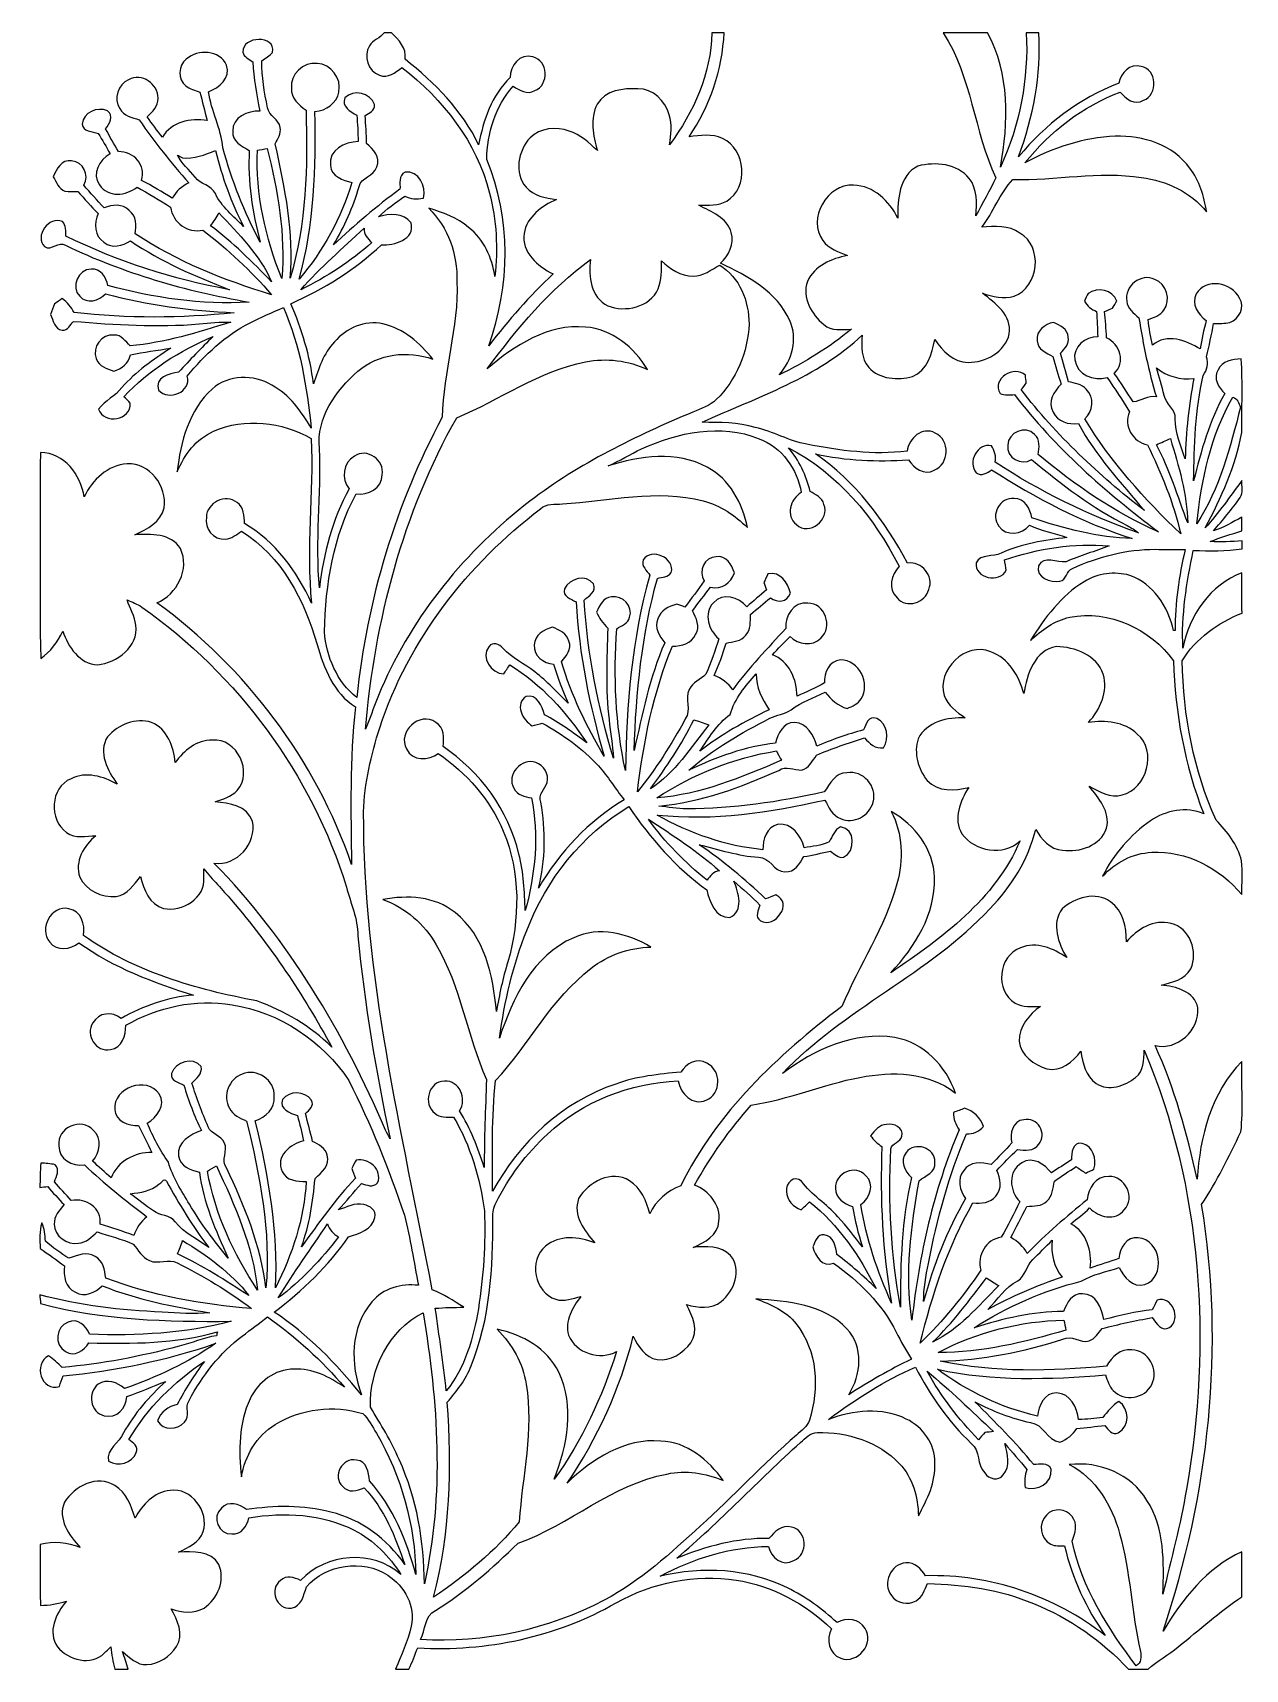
# Model space of a CAD drawing. Header units: centimetres. Extents: x -6.6 to 6.5, y -8.8 to 8.8.
import ezdxf

# ---------------------------------------------------------------- set-up
doc = ezdxf.new("R2010")
doc.units = ezdxf.units.CM
doc.header["$MEASUREMENT"] = 0
doc.layers.add('Camada 1', color=7, linetype='Continuous')

msp = doc.modelspace()

# ---------------------------------------------------------------- linework, layer by layer
at = {"layer": 'Camada 1'}
for points, knots in [([(-2.76825, 8.81944), (-2.76825, 8.81944), (-2.69134, 8.81944), (-2.69134, 8.81944), (-2.69134, 8.81944), (-2.60914, 8.74218), (-2.52659, 8.65645), (-2.54282, 8.53298), (-2.54282, 8.53298), (-2.22391, 8.28075), (-1.92617, 7.983), (-1.75012, 7.61152), (-1.75012, 7.61152), (-1.69862, 7.87576), (-1.61113, 8.14598), (-1.4097, 8.33578), (-1.4097, 8.33578), (-1.41534, 8.4649), (-1.30457, 8.59825), (-1.16699, 8.56014), (-1.16699, 8.56014), (-0.99835, 8.52134), (-0.98636, 8.25676), (-1.14582, 8.19538), (-1.14582, 8.19538), (-1.22624, 8.14422), (-1.30915, 8.20243), (-1.37865, 8.243), (-1.37865, 8.243), (-1.5681, 8.0271), (-1.6584, 7.7343), (-1.66263, 7.45172), (-1.66263, 7.45172), (-1.397, 6.81743), (-1.41005, 6.08894), (-1.64076, 5.44653), (-1.64076, 5.44653), (-1.42804, 5.71994), (-1.19944, 5.98099), (-0.94826, 6.22017), (-0.94826, 6.22017), (-1.11195, 6.30096), (-1.29117, 6.45371), (-1.26083, 6.65656), (-1.26083, 6.65656), (-1.23084, 6.83682), (-1.06715, 6.95184), (-0.91193, 7.0231), (-0.91193, 7.0231), (-1.0287, 7.03896), (-1.15922, 7.05838), (-1.23789, 7.1561), (-1.23789, 7.1561), (-1.37407, 7.30708), (-1.32291, 7.54732), (-1.19591, 7.68702), (-1.19591, 7.68702), (-1.08725, 7.79638), (-0.91334, 7.80696), (-0.77328, 7.76005), (-0.77328, 7.76005), (-0.65334, 7.72089), (-0.55915, 7.6341), (-0.46989, 7.54839), (-0.46989, 7.54839), (-0.51469, 7.70995), (-0.55386, 7.8941), (-0.47096, 8.05038), (-0.47096, 8.05038), (-0.38629, 8.20208), (-0.18979, 8.22148), (-0.03386, 8.21477), (-0.03386, 8.21477), (0.12841, 8.21654), (0.26387, 8.08531), (0.30373, 7.93396), (0.30373, 7.93396), (0.34042, 7.8299), (0.32103, 7.71947), (0.30833, 7.61293), (0.30833, 7.61293), (0.56973, 7.96113), (0.75459, 8.37953), (0.76412, 8.81944), (0.76412, 8.81944), (0.76412, 8.81944), (0.89712, 8.81944), (0.89712, 8.81944), (0.89712, 8.81944), (0.87595, 8.42044), (0.74612, 8.02675), (0.51859, 7.69832), (0.51859, 7.69832), (0.63782, 7.71243), (0.76694, 7.73465), (0.87948, 7.6782), (0.87948, 7.6782), (1.13312, 7.56673), (1.16804, 7.14621), (0.92463, 7.00546), (0.92463, 7.00546), (0.83431, 6.95077), (0.72424, 6.96524), (0.62371, 6.95924), (0.62371, 6.95924), (0.75952, 6.89186), (0.9285, 6.82554), (0.97401, 6.66467), (0.97401, 6.66467), (1.00858, 6.53979), (0.94543, 6.42055), (0.85831, 6.33482), (0.85831, 6.33482), (1.15005, 6.19653), (1.46826, 6.02684), (1.60443, 5.71641), (1.60443, 5.71641), (1.69545, 5.51885), (1.62913, 5.28813), (1.48943, 5.13186), (1.48943, 5.13186), (1.76635, 5.26696), (2.03059, 5.42748), (2.26871, 5.62363), (2.26871, 5.62363), (2.16853, 5.62186), (2.05281, 5.60105), (1.97026, 5.67336), (1.97026, 5.67336), (1.84114, 5.78379), (1.73002, 5.96477), (1.79563, 6.13798), (1.79563, 6.13798), (1.86937, 6.30836), (2.05527, 6.38598), (2.22708, 6.41738), (2.22708, 6.41738), (2.13077, 6.45583), (2.02459, 6.49181), (1.96215, 6.57965), (1.96215, 6.57965), (1.78964, 6.81036), (2.0073, 7.19454), (2.292, 7.17727), (2.292, 7.17727), (2.50789, 7.1702), (2.67899, 7.00439), (2.77106, 6.82059), (2.77106, 6.82059), (2.76365, 7.02168), (2.78236, 7.2785), (2.9852, 7.38222), (2.9852, 7.38222), (3.17253, 7.43055), (3.411, 7.41009), (3.53976, 7.24817), (3.53976, 7.24817), (3.63007, 7.13387), (3.61984, 6.98217), (3.61138, 6.84564), (3.61138, 6.84564), (3.68229, 6.98287), (3.7592, 7.11658), (3.82551, 7.25628), (3.82551, 7.25628), (3.5888, 7.75935), (3.56658, 8.34602), (3.25825, 8.81944), (3.25825, 8.81944), (3.25825, 8.81944), (3.73732, 8.81944), (3.73732, 8.81944), (3.73732, 8.81944), (3.97862, 8.37882), (3.9638, 7.85213), (3.87561, 7.37164), (3.87561, 7.37164), (4.08552, 7.82179), (4.17971, 8.32379), (4.15466, 8.81944), (4.15466, 8.81944), (4.15466, 8.81944), (4.28941, 8.81944), (4.28941, 8.81944), (4.28941, 8.81944), (4.31835, 8.36401), (4.22839, 7.90963), (4.07175, 7.48312), (4.07175, 7.48312), (4.35821, 7.83271), (4.72934, 8.11176), (5.15126, 8.27546), (5.15126, 8.27546), (5.1756, 8.38481), (5.27015, 8.49065), (5.39255, 8.45714), (5.39255, 8.45714), (5.56612, 8.42539), (5.57776, 8.15199), (5.41796, 8.09096), (5.41796, 8.09096), (5.3227, 8.03168), (5.2271, 8.1086), (5.16748, 8.1795), (5.16748, 8.1795), (4.7632, 8.02745), (4.40831, 7.75334), (4.14019, 7.4168), (4.14019, 7.4168), (4.4383, 7.58189), (4.77307, 7.68843), (5.11422, 7.70431), (5.11422, 7.70431), (5.41301, 7.71455), (5.73651, 7.61047), (5.91784, 7.36035), (5.91784, 7.36035), (6.02192, 7.22453), (6.0706, 7.0566), (6.09776, 6.88974), (6.09776, 6.88974), (5.9249, 7.10247), (5.66525, 7.22558), (5.39608, 7.2591), (5.39608, 7.2591), (4.93465, 7.33178), (4.47111, 7.22453), (4.0079, 7.239), (4.0079, 7.239), (3.86749, 7.08625), (3.80012, 6.88552), (3.67383, 6.72287), (3.67383, 6.72287), (3.81212, 6.73276), (3.96558, 6.74616), (4.08552, 6.6608), (4.08552, 6.6608), (4.33846, 6.51651), (4.29224, 6.08047), (4.02412, 5.97923), (4.02412, 5.97923), (3.90913, 5.94854), (3.79095, 5.9757), (3.68123, 6.0131), (3.68123, 6.0131), (3.81881, 5.90479), (4.00261, 5.77356), (3.97121, 5.57318), (3.97121, 5.57318), (3.92747, 5.3802), (3.71581, 5.26345), (3.52743, 5.26661), (3.52743, 5.26661), (3.36832, 5.26345), (3.24979, 5.39043), (3.16688, 5.5118), (3.16688, 5.5118), (3.13937, 5.35905), (3.08715, 5.17735), (2.9277, 5.11493), (2.9277, 5.11493), (2.77035, 5.07118), (2.5721, 5.08353), (2.45568, 5.21124), (2.45568, 5.21124), (2.37243, 5.30754), (2.37418, 5.44194), (2.38583, 5.56119), (2.38583, 5.56119), (1.90324, 5.10117), (1.25377, 4.89374), (0.66004, 4.62104), (0.66004, 4.62104), (0.85124, 4.61785), (1.04598, 4.62173), (1.23119, 4.56564), (1.23119, 4.56564), (1.42275, 4.52296), (1.59419, 4.41888), (1.78788, 4.38467), (1.78788, 4.38467), (2.14241, 4.31446), (2.50789, 4.26507), (2.86878, 4.30954), (2.86878, 4.30954), (2.8896, 4.44641), (3.03213, 4.58223), (3.17287, 4.50391), (3.17287, 4.50391), (3.33657, 4.4323), (3.32739, 4.16947), (3.16194, 4.10527), (3.16194, 4.10527), (3.05435, 4.04247), (2.94145, 4.12715), (2.8843, 4.21674), (2.8843, 4.21674), (2.54881, 4.19452), (2.20909, 4.20511), (1.88066, 4.2813), (1.88066, 4.2813), (2.31174, 3.98568), (2.62924, 3.55847), (2.87372, 3.10232), (2.87372, 3.10232), (3.02612, 3.12561), (3.16194, 2.96403), (3.10303, 2.81939), (3.10303, 2.81939), (3.06634, 2.67582), (2.86103, 2.60702), (2.76119, 2.72873), (2.76119, 2.72873), (2.65782, 2.82468), (2.70016, 2.97638), (2.7827, 3.06951), (2.7827, 3.06951), (2.51636, 3.59621), (2.12019, 4.0707), (1.59137, 4.34693), (1.59137, 4.34693), (1.70249, 4.20899), (1.78328, 4.04917), (1.8235, 3.87631), (1.8235, 3.87631), (1.8817, 3.84069), (1.95333, 3.80858), (1.97309, 3.73627), (1.97309, 3.73627), (2.04116, 3.57399), (1.81504, 3.38771), (1.67674, 3.51825), (1.67674, 3.51825), (1.55468, 3.6135), (1.6083, 3.7927), (1.72826, 3.86257), (1.72826, 3.86257), (1.68663, 4.11585), (1.51799, 4.35186), (1.27387, 4.44324), (1.27387, 4.44324), (0.86289, 4.61291), (0.39652, 4.51097), (0.00599, 4.33422), (0.00599, 4.33422), (-0.11606, 4.27637), (-0.23071, 4.20299), (-0.35524, 4.15008), (-0.35524, 4.15008), (-0.01128, 4.25662), (0.38452, 4.31799), (0.71472, 4.13526), (0.71472, 4.13526), (0.95885, 4.0079), (1.09255, 3.74721), (1.14828, 3.48721), (1.14828, 3.48721), (1.01141, 3.61456), (0.85619, 3.7285), (0.67132, 3.7726), (0.67132, 3.7726), (0.1711, 3.90842), (-0.34325, 3.76695), (-0.84771, 3.7419), (-0.84771, 3.7419), (-0.92674, 3.73167), (-1.01847, 3.75002), (-1.08162, 3.68935), (-1.08162, 3.68935), (-1.86867, 3.09104), (-2.50754, 2.27471), (-2.81586, 1.32891), (-2.81586, 1.32891), (-2.90865, 1.0354), (-2.98238, 0.73166), (-2.98979, 0.42262), (-2.98979, 0.42262), (-2.99614, -1.32221), (-2.57668, -3.02577), (-2.25071, -4.72863), (-2.25071, -4.72863), (-2.12972, -4.7766), (-2.0193, -4.84611), (-1.91135, -4.91808), (-1.91135, -4.91808), (-2.01365, -4.91842), (-2.11561, -4.92054), (-2.21721, -4.92901), (-2.21721, -4.92901), (-2.17452, -5.22569), (-2.13184, -5.52238), (-2.09868, -5.82012), (-2.09868, -5.82012), (-1.89406, -5.56823), (-1.80798, -5.24615), (-1.75224, -4.93289), (-1.75224, -4.93289), (-1.69932, -4.5847), (-1.67286, -4.23087), (-1.68768, -3.87914), (-1.68768, -3.87914), (-1.73672, -3.52707), (-1.8362, -3.17605), (-2.02035, -2.86948), (-2.02035, -2.86948), (-2.0895, -2.86597), (-2.16923, -2.88042), (-2.22355, -2.82645), (-2.22355, -2.82645), (-2.35303, -2.72979), (-2.29093, -2.47931), (-2.11949, -2.48108), (-2.11949, -2.48108), (-1.95721, -2.46909), (-1.86831, -2.67299), (-1.95791, -2.79964), (-1.95791, -2.79964), (-1.83868, -2.98944), (-1.75648, -3.19829), (-1.68909, -3.411), (-1.68909, -3.411), (-1.69121, -3.09491), (-1.67604, -2.77917), (-1.66616, -2.46379), (-1.66616, -2.46379), (-1.87537, -1.99036), (-1.94203, -1.46015), (-2.20768, -1.00999), (-2.20768, -1.00999), (-2.3361, -0.78809), (-2.53683, -0.60713), (-2.78165, -0.52422), (-2.78165, -0.52422), (-2.51777, -0.47308), (-2.22003, -0.48612), (-2.00413, -0.66462), (-2.00413, -0.66462), (-1.68205, -0.91651), (-1.59349, -1.34479), (-1.55821, -1.73002), (-1.55821, -1.73002), (-1.52646, -1.54975), (-1.49083, -1.36983), (-1.43474, -1.1952), (-1.43474, -1.1952), (-1.30562, -0.73695), (-1.29504, -0.23176), (-1.48412, 0.21201), (-1.48412, 0.21201), (-1.62489, 0.55597), (-1.88241, 0.84067), (-2.18475, 1.05163), (-2.18475, 1.05163), (-2.28917, 0.97683), (-2.4652, 0.9659), (-2.52659, 1.0996), (-2.52659, 1.0996), (-2.63489, 1.27952), (-2.38266, 1.512), (-2.21297, 1.38677), (-2.21297, 1.38677), (-2.11949, 1.33314), (-2.1209, 1.21884), (-2.13359, 1.12535), (-2.13359, 1.12535), (-1.73355, 0.85407), (-1.42628, 0.44026), (-1.3155, -0.03352), (-1.3155, -0.03352), (-1.26259, -0.23213), (-1.2573, -0.43814), (-1.24777, -0.6424), (-1.24777, -0.6424), (-1.14053, -0.24906), (-1.09643, 0.16968), (-1.18004, 0.57185), (-1.18004, 0.57185), (-1.25201, 0.58596), (-1.33667, 0.60184), (-1.36983, 0.67663), (-1.36983, 0.67663), (-1.45591, 0.81774), (-1.28622, 1.01035), (-1.13524, 0.95462), (-1.13524, 0.95462), (-1.04846, 0.92709), (-0.98848, 0.82937), (-1.01141, 0.73978), (-1.01141, 0.73978), (-1.03752, 0.66922), (-1.10949, 0.60854), (-1.07914, 0.52704), (-1.07914, 0.52704), (-1.0241, 0.22083), (-1.02975, -0.0963), (-1.10313, -0.39899), (-1.10313, -0.39899), (-0.88123, -0.01023), (-0.56444, 0.32103), (-0.18097, 0.55245), (-0.18097, 0.55245), (-0.27727, 0.67132), (-0.35489, 0.80503), (-0.45931, 0.91756), (-0.45931, 0.91756), (-0.63112, 1.1063), (-0.84278, 1.25341), (-1.06362, 1.37865), (-1.06362, 1.37865), (-1.09044, 1.37125), (-1.1444, 1.35678), (-1.17157, 1.34937), (-1.17157, 1.34937), (-1.27706, 1.40616), (-1.36596, 1.59032), (-1.23647, 1.66687), (-1.23647, 1.66687), (-1.12112, 1.69545), (-1.06539, 1.55821), (-1.03964, 1.46897), (-1.03964, 1.46897), (-0.87911, 1.38219), (-0.72989, 1.27669), (-0.5849, 1.16592), (-0.5849, 1.16592), (-0.80151, 1.49754), (-1.07492, 1.79704), (-1.41393, 2.00625), (-1.41393, 2.00625), (-1.43016, 1.98225), (-1.46261, 1.93357), (-1.47884, 1.90958), (-1.47884, 1.90958), (-1.615, 1.91169), (-1.72966, 2.08845), (-1.63971, 2.20203), (-1.63971, 2.20203), (-1.60019, 2.26272), (-1.52681, 2.22778), (-1.48943, 2.18475), (-1.48943, 2.18475), (-1.391, 2.07822), (-1.25589, 2.01965), (-1.1444, 1.92933), (-1.1444, 1.92933), (-1.01211, 1.83056), (-0.90063, 1.7085), (-0.78458, 1.59208), (-0.78458, 1.59208), (-0.84771, 1.72861), (-0.89817, 1.87042), (-0.94333, 2.01365), (-0.94333, 2.01365), (-1.05056, 2.02282), (-1.16346, 2.10185), (-1.14969, 2.22144), (-1.14969, 2.22144), (-1.14935, 2.33045), (-1.04281, 2.38337), (-0.95391, 2.41299), (-0.95391, 2.41299), (-0.88194, 2.3809), (-0.79621, 2.34738), (-0.77681, 2.26094), (-0.77681, 2.26094), (-0.73766, 2.17628), (-0.80997, 2.10149), (-0.85653, 2.03904), (-0.85653, 2.03904), (-0.74999, 1.68027), (-0.58525, 1.34267), (-0.39652, 1.02093), (-0.39652, 1.02093), (-0.55527, 1.56316), (-0.66674, 2.1209), (-0.6999, 2.68605), (-0.6999, 2.68605), (-0.75635, 2.71921), (-0.84737, 2.73967), (-0.82585, 2.82539), (-0.82585, 2.82539), (-0.77152, 2.93546), (-0.59124, 2.9912), (-0.51293, 2.87901), (-0.51293, 2.87901), (-0.4713, 2.79964), (-0.56373, 2.74708), (-0.61348, 2.70369), (-0.61348, 2.70369), (-0.57467, 2.12653), (-0.46531, 1.55539), (-0.29739, 1.00188), (-0.29739, 1.00188), (-0.30268, 1.14053), (-0.33126, 1.27599), (-0.34361, 1.41357), (-0.34361, 1.41357), (-0.38169, 1.74201), (-0.37076, 2.07327), (-0.35665, 2.40276), (-0.35665, 2.40276), (-0.41063, 2.45075), (-0.45084, 2.51001), (-0.47978, 2.57562), (-0.47978, 2.57562), (-0.44591, 2.64442), (-0.4071, 2.73402), (-0.3175, 2.7379), (-0.3175, 2.7379), (-0.19967, 2.76153), (-0.08254, 2.6356), (-0.12242, 2.51953), (-0.12242, 2.51953), (-0.13652, 2.45145), (-0.20954, 2.4278), (-0.26175, 2.39572), (-0.26175, 2.39572), (-0.29527, 1.88489), (-0.27763, 1.36735), (-0.16686, 0.86606), (-0.16686, 0.86606), (-0.15346, 1.57373), (-0.1023, 2.28847), (0.09701, 2.97144), (0.09701, 2.97144), (0.06278, 3.02153), (0.00387, 3.06882), (0.02329, 3.13725), (0.02329, 3.13725), (0.109, 3.2773), (0.37465, 3.1556), (0.32561, 3.00036), (0.32561, 3.00036), (0.29138, 2.95168), (0.2293, 2.95168), (0.17744, 2.93828), (0.17744, 2.93828), (0.00987, 2.33398), (-0.05362, 1.70673), (-0.07408, 1.08162), (-0.07408, 1.08162), (0.01481, 1.4746), (0.09348, 1.87289), (0.25576, 2.24437), (0.25576, 2.24437), (0.20143, 2.31598), (0.13545, 2.40911), (0.18238, 2.50225), (0.18238, 2.50225), (0.20884, 2.59503), (0.30161, 2.6356), (0.38593, 2.661), (0.38593, 2.661), (0.41521, 2.65041), (0.4445, 2.63983), (0.47412, 2.6296), (0.47412, 2.6296), (0.54397, 2.72308), (0.6163, 2.81552), (0.68262, 2.91146), (0.68262, 2.91146), (0.61453, 3.01412), (0.68333, 3.17465), (0.81244, 3.17112), (0.81244, 3.17112), (0.92075, 3.18947), (0.97613, 3.08397), (1.00787, 2.99966), (1.00787, 2.99966), (0.9726, 2.88536), (0.86818, 2.81798), (0.7493, 2.84268), (0.7493, 2.84268), (0.68367, 2.75907), (0.61982, 2.67441), (0.55633, 2.58938), (0.55633, 2.58938), (0.59725, 2.51249), (0.64169, 2.41793), (0.58878, 2.33469), (0.58878, 2.33469), (0.54715, 2.23697), (0.43673, 2.20698), (0.33972, 2.20698), (0.33972, 2.20698), (0.13088, 1.7078), (0.02821, 1.17264), (-0.03774, 0.63782), (-0.03774, 0.63782), (0.15909, 0.88229), (0.32878, 1.14757), (0.47837, 1.42309), (0.47837, 1.42309), (0.54785, 1.51799), (0.46567, 1.64112), (0.52034, 1.7413), (0.52034, 1.7413), (0.55703, 1.81821), (0.64523, 1.84538), (0.6999, 1.905), (0.6999, 1.905), (0.75742, 2.02776), (0.79621, 2.15864), (0.83996, 2.28669), (0.83996, 2.28669), (0.72884, 2.37983), (0.67132, 2.55729), (0.78069, 2.67404), (0.78069, 2.67404), (0.88123, 2.78906), (1.05516, 2.7379), (1.14087, 2.63207), (1.14087, 2.63207), (1.21143, 2.69346), (1.28269, 2.75449), (1.35466, 2.81481), (1.35466, 2.81481), (1.34725, 2.8342), (1.33278, 2.87301), (1.32537, 2.89243), (1.32537, 2.89243), (1.33631, 2.9157), (1.35819, 2.96262), (1.36913, 2.98591), (1.36913, 2.98591), (1.50388, 3.0159), (1.58291, 2.89243), (1.6122, 2.77917), (1.6122, 2.77917), (1.57514, 2.68111), (1.47389, 2.67263), (1.39593, 2.72837), (1.39593, 2.72837), (1.32396, 2.66982), (1.25306, 2.61055), (1.18215, 2.55057), (1.18215, 2.55057), (1.17792, 2.47368), (1.18779, 2.38619), (1.12923, 2.32587), (1.12923, 2.32587), (1.08126, 2.25812), (0.99236, 2.25636), (0.91863, 2.24119), (0.91863, 2.24119), (0.88194, 2.12266), (0.8403, 2.00554), (0.78987, 1.8923), (0.78987, 1.8923), (0.87029, 1.86055), (0.94014, 1.80939), (0.9906, 1.73813), (0.9906, 1.73813), (1.16204, 1.9745), (1.36525, 2.18475), (1.56209, 2.39959), (1.56209, 2.39959), (1.54693, 2.53753), (1.64782, 2.68676), (1.7974, 2.67194), (1.7974, 2.67194), (1.98296, 2.6737), (2.07468, 2.41511), (1.93922, 2.2941), (1.93922, 2.2941), (1.84643, 2.19886), (1.69509, 2.22532), (1.60689, 2.31245), (1.60689, 2.31245), (1.5434, 2.24683), (1.48061, 2.18086), (1.41639, 2.11596), (1.41639, 2.11596), (1.59773, 2.04681), (1.68239, 1.85067), (1.68275, 1.66722), (1.68275, 1.66722), (1.78152, 1.71591), (1.88312, 1.75894), (1.98013, 1.81151), (1.98013, 1.81151), (1.97131, 1.92158), (2.02917, 2.04893), (2.15159, 2.0588), (2.15159, 2.0588), (2.34879, 2.06304), (2.48002, 1.80269), (2.37418, 1.64041), (2.37418, 1.64041), (2.3435, 1.58326), (2.27717, 1.56457), (2.22496, 1.53423), (2.22496, 1.53423), (2.12583, 1.56457), (2.04681, 1.63018), (1.98649, 1.71272), (1.98649, 1.71272), (1.86407, 1.64889), (1.73036, 1.60619), (1.6189, 1.52293), (1.6189, 1.52293), (1.55081, 1.47355), (1.46261, 1.46931), (1.38923, 1.4305), (1.38923, 1.4305), (1.08126, 1.27282), (0.77823, 1.09784), (0.51576, 0.87029), (0.51576, 0.87029), (0.81138, 1.01035), (1.12323, 1.12854), (1.45097, 1.16204), (1.45097, 1.16204), (1.47601, 1.264), (1.53458, 1.3857), (1.65664, 1.3864), (1.65664, 1.3864), (1.79105, 1.37759), (1.86407, 1.24741), (1.89652, 1.13135), (1.89652, 1.13135), (2.05987, 1.19909), (2.22708, 1.25835), (2.39818, 1.30457), (2.39818, 1.30457), (2.42675, 1.3656), (2.45285, 1.46015), (2.54175, 1.42909), (2.54175, 1.42909), (2.65923, 1.36983), (2.67794, 1.21954), (2.61584, 1.11266), (2.61584, 1.11266), (2.52694, 1.09855), (2.46556, 1.15958), (2.41053, 1.21813), (2.41053, 1.21813), (2.23519, 1.16382), (2.06128, 1.10455), (1.89194, 1.03399), (1.89194, 1.03399), (1.85067, 0.96979), (1.81081, 0.89393), (1.73177, 0.87066), (1.73177, 0.87066), (1.64923, 0.87347), (1.56316, 0.92075), (1.48624, 0.86888), (1.48624, 0.86888), (1.07385, 0.6865), (0.64523, 0.52387), (0.1919, 0.48472), (0.1919, 0.48472), (0.29209, 0.47059), (0.39299, 0.45649), (0.49459, 0.45402), (0.49459, 0.45402), (0.99272, 0.4579), (1.48943, 0.52634), (1.97484, 0.63746), (1.97484, 0.63746), (2.03904, 0.72178), (2.09373, 0.84596), (2.21933, 0.84242), (2.21933, 0.84242), (2.39289, 0.87736), (2.55198, 0.69461), (2.50296, 0.52775), (2.50296, 0.52775), (2.46732, 0.37994), (2.29093, 0.28468), (2.15018, 0.35136), (2.15018, 0.35136), (2.06199, 0.38276), (2.02352, 0.47271), (1.98366, 0.54926), (1.98366, 0.54926), (1.39312, 0.41592), (0.7821, 0.32278), (0.17638, 0.3877), (0.17638, 0.3877), (0.52528, 0.18625), (0.91439, 0.05432), (1.3155, 0.0134), (1.3155, 0.0134), (1.31056, 0.12629), (1.35643, 0.26), (1.47954, 0.28751), (1.47954, 0.28751), (1.62772, 0.30585), (1.7272, 0.16262), (1.7586, 0.03493), (1.7586, 0.03493), (1.84925, 0.04974), (1.9438, 0.05785), (2.02847, 0.09735), (2.02847, 0.09735), (2.06516, 0.15451), (2.0828, 0.23106), (2.15194, 0.25929), (2.15194, 0.25929), (2.31281, 0.24623), (2.3181, -0.01023), (2.18369, -0.06631), (2.18369, -0.06631), (2.12514, -0.07972), (2.08562, -0.0314), (2.04399, -0.0007), (2.04399, -0.0007), (1.94875, -0.02258), (1.85313, -0.04375), (1.75648, -0.06032), (1.75648, -0.06032), (1.71238, -0.13652), (1.65593, -0.23388), (1.55292, -0.22365), (1.55292, -0.22365), (1.4305, -0.22189), (1.38923, -0.06456), (1.26753, -0.06667), (1.26753, -0.06667), (1.04846, -0.05396), (0.84067, 0.01693), (0.629, 0.06772), (0.629, 0.06772), (0.8837, -0.10583), (1.12182, -0.30339), (1.34372, -0.51717), (1.34372, -0.51717), (1.37159, -0.50658), (1.42733, -0.48506), (1.4552, -0.47412), (1.4552, -0.47412), (1.64747, -0.55986), (1.44426, -0.84067), (1.28834, -0.75247), (1.28834, -0.75247), (1.22449, -0.71191), (1.26612, -0.63746), (1.28164, -0.58242), (1.28164, -0.58242), (1.19379, -0.49106), (1.09643, -0.41027), (1.00153, -0.32666), (1.00153, -0.32666), (1.05516, -0.44591), (1.11054, -0.6491), (0.95778, -0.71825), (0.95778, -0.71825), (0.80362, -0.71931), (0.73659, -0.54645), (0.70979, -0.4198), (0.70979, -0.4198), (0.37465, -0.1785), (0.10018, 0.13757), (-0.13088, 0.478), (-0.13088, 0.478), (-0.63816, 0.17673), (-1.01847, -0.30868), (-1.23084, -0.85548), (-1.23084, -0.85548), (-1.38007, -1.22731), (-1.47002, -1.62065), (-1.5261, -2.01648), (-1.5261, -2.01648), (-1.38394, -1.5882), (-1.16487, -1.12253), (-0.72495, -0.93415), (-0.72495, -0.93415), (-0.45191, -0.80926), (-0.14005, -0.88793), (0.10653, -1.03611), (0.10653, -1.03611), (-0.12629, -1.0414), (-0.35489, -1.11936), (-0.53764, -1.264), (-0.53764, -1.264), (-0.96414, -1.59103), (-1.20685, -2.08667), (-1.5681, -2.47473), (-1.5681, -2.47473), (-1.61183, -2.87055), (-1.60055, -3.26989), (-1.59914, -3.66747), (-1.59914, -3.66747), (-1.31339, -3.14184), (-0.84632, -2.70228), (-0.27269, -2.51213), (-0.27269, -2.51213), (-0.04762, -2.42922), (0.1919, -2.40488), (0.42898, -2.38371), (0.42898, -2.38371), (0.48718, -2.28988), (0.60642, -2.22496), (0.71191, -2.2874), (0.71191, -2.2874), (0.86924, -2.36149), (0.86854, -2.62042), (0.70238, -2.68427), (0.70238, -2.68427), (0.55703, -2.75201), (0.42615, -2.61301), (0.40111, -2.4786), (0.40111, -2.4786), (-0.11606, -2.49907), (-0.62793, -2.69521), (-1.00717, -3.05118), (-1.00717, -3.05118), (-1.23542, -3.26036), (-1.42451, -3.51225), (-1.56104, -3.79024), (-1.56104, -3.79024), (-1.58715, -3.84069), (-1.60197, -3.89536), (-1.59807, -3.95252), (-1.59807, -3.95252), (-1.59385, -4.49014), (-1.62524, -5.04401), (-1.8302, -5.54777), (-1.8302, -5.54777), (-1.8856, -5.6977), (-1.98683, -5.82188), (-2.08845, -5.94218), (-2.08845, -5.94218), (-2.03482, -6.64386), (-2.05668, -7.35894), (-2.23697, -8.04262), (-2.23697, -8.04262), (-1.89759, -7.8119), (-1.57268, -7.54732), (-1.31197, -7.22982), (-1.31197, -7.22982), (-1.28093, -6.737), (-1.15464, -6.2417), (-1.23718, -5.7471), (-1.23718, -5.7471), (-1.27212, -5.52026), (-1.38923, -5.31636), (-1.54975, -5.15513), (-1.54975, -5.15513), (-1.27847, -5.21053), (-1.00999, -5.35939), (-0.88723, -5.61764), (-0.88723, -5.61764), (-0.70908, -5.9817), (-0.79375, -6.40785), (-0.9352, -6.76909), (-0.9352, -6.76909), (-0.63146, -6.35528), (-0.41875, -5.88186), (-0.26246, -5.39503), (-0.26246, -5.39503), (-0.43921, -5.49275), (-0.70484, -5.41267), (-0.77964, -5.2197), (-0.77964, -5.2197), (-0.8262, -5.06589), (-0.738, -4.91737), (-0.64664, -4.80024), (-0.64664, -4.80024), (-0.73483, -4.82211), (-0.82832, -4.86268), (-0.91934, -4.83129), (-0.91934, -4.83129), (-1.14757, -4.76074), (-1.21849, -4.41113), (-1.02941, -4.26084), (-1.02941, -4.26084), (-0.88229, -4.13385), (-0.6664, -4.15536), (-0.49776, -4.2231), (-0.49776, -4.2231), (-0.60854, -4.09434), (-0.73871, -3.92535), (-0.67203, -3.74614), (-0.67203, -3.74614), (-0.56868, -3.56834), (-0.31644, -3.43217), (-0.12347, -3.55423), (-0.12347, -3.55423), (0.00387, -3.63078), (0.05927, -3.77472), (0.09525, -3.91159), (0.09525, -3.91159), (0.16157, -3.76943), (0.28151, -3.66218), (0.42827, -3.60749), (0.42827, -3.60749), (0.81774, -2.81834), (1.47389, -2.20098), (2.16534, -1.67498), (2.16534, -1.67498), (2.35232, -1.23013), (2.63348, -0.82373), (2.75943, -0.35382), (2.75943, -0.35382), (2.83174, -0.0963), (2.82468, 0.18767), (2.69699, 0.42686), (2.69699, 0.42686), (2.95485, 0.28397), (3.15806, 0.01763), (3.16335, -0.28575), (3.16335, -0.28575), (3.17746, -0.67944), (2.95416, -1.03399), (2.69416, -1.31163), (2.69416, -1.31163), (3.24414, -0.94121), (3.81881, -0.52034), (4.08727, 0.109), (4.08727, 0.109), (3.91018, -0.06032), (3.59833, -0.00599), (3.46109, 0.18555), (3.46109, 0.18555), (3.35879, 0.34712), (3.44416, 0.54044), (3.53342, 0.68615), (3.53342, 0.68615), (3.3849, 0.64523), (3.1997, 0.63605), (3.08645, 0.75917), (3.08645, 0.75917), (2.98874, 0.8837), (2.93758, 1.05657), (2.98874, 1.21038), (2.98874, 1.21038), (3.08151, 1.39559), (3.30729, 1.44251), (3.49673, 1.4351), (3.49673, 1.4351), (3.40571, 1.49789), (3.30482, 1.56562), (3.27025, 1.6771), (3.27025, 1.6771), (3.18311, 1.95014), (3.4999, 2.25989), (3.77048, 2.14736), (3.77048, 2.14736), (3.96416, 2.07822), (4.07775, 1.88524), (4.12925, 1.69579), (4.12925, 1.69579), (4.15819, 1.89934), (4.2439, 2.16712), (4.47957, 2.20239), (4.47957, 2.20239), (4.67854, 2.20098), (4.91525, 2.11067), (4.98403, 1.90641), (4.98403, 1.90641), (5.03802, 1.71767), (4.95158, 1.52435), (4.82458, 1.38606), (4.82458, 1.38606), (5.00661, 1.41076), (5.21229, 1.39488), (5.35128, 1.26083), (5.35128, 1.26083), (5.5693, 1.07879), (5.45711, 0.67027), (5.18724, 0.60466), (5.18724, 0.60466), (5.06095, 0.56727), (4.9403, 0.64206), (4.832, 0.69778), (4.832, 0.69778), (4.93572, 0.57114), (5.06377, 0.42087), (5.02002, 0.24448), (5.02002, 0.24448), (4.95406, 0.05574), (4.72934, -0.01798), (4.54589, 0.00916), (4.54589, 0.00916), (4.41147, 0.01481), (4.31799, 0.12488), (4.25626, 0.23318), (4.25626, 0.23318), (4.17759, -0.09207), (3.99345, -0.38276), (3.76307, -0.62194), (3.76307, -0.62194), (3.1062, -1.32326), (2.18581, -1.70144), (1.52471, -2.39854), (1.52471, -2.39854), (1.86796, -2.14277), (2.29834, -1.93781), (2.73685, -2.01153), (2.73685, -2.01153), (3.04906, -2.06409), (3.28824, -2.31775), (3.38983, -2.60843), (3.38983, -2.60843), (3.0995, -2.37983), (2.70862, -2.37243), (2.36114, -2.43981), (2.36114, -2.43981), (1.96461, -2.51459), (1.58962, -2.67794), (1.18991, -2.73861), (1.18991, -2.73861), (0.95391, -3.00177), (0.75106, -3.29318), (0.5782, -3.60115), (0.5782, -3.60115), (0.73447, -3.66148), (0.86218, -3.81669), (0.84067, -3.99133), (0.84067, -3.99133), (0.83538, -4.14338), (0.68155, -4.21781), (0.56198, -4.27426), (0.56198, -4.27426), (0.69885, -4.2545), (0.86077, -4.25591), (0.96519, -4.35997), (0.96519, -4.35997), (1.09536, -4.51097), (1.00541, -4.74415), (0.86501, -4.85563), (0.86501, -4.85563), (0.76059, -4.94454), (0.61419, -4.92266), (0.49247, -4.8895), (0.49247, -4.8895), (0.55527, -5.01297), (0.6283, -5.17136), (0.53764, -5.30014), (0.53764, -5.30014), (0.45473, -5.40985), (0.31855, -5.50298), (0.17497, -5.48216), (0.17497, -5.48216), (0.04726, -5.45535), (-0.03245, -5.34141), (-0.08325, -5.22993), (-0.08325, -5.22993), (-0.22224, -5.79578), (-0.46884, -6.33201), (-0.79657, -6.81319), (-0.79657, -6.81319), (-0.52846, -6.55319), (-0.17604, -6.32812), (0.21271, -6.35916), (0.21271, -6.35916), (0.496, -6.36763), (0.72955, -6.56483), (0.88759, -6.78497), (0.88759, -6.78497), (0.69639, -6.7056), (0.48401, -6.6682), (0.2801, -6.71547), (0.2801, -6.71547), (-0.31255, -6.8259), (-0.76658, -7.26405), (-1.32503, -7.45983), (-1.32503, -7.45983), (-1.59914, -7.72724), (-1.88736, -7.98442), (-2.21543, -8.18479), (-2.21543, -8.18479), (-2.33327, -8.2423), (-2.3248, -8.39505), (-2.37701, -8.49948), (-2.37701, -8.49948), (-1.69545, -8.54145), (-0.99905, -8.39257), (-0.39511, -8.07295), (-0.39511, -8.07295), (-0.00494, -7.86977), (0.31925, -7.56778), (0.64206, -7.27428), (0.64206, -7.27428), (0.99484, -6.95713), (1.31514, -6.60541), (1.67604, -6.29708), (1.67604, -6.29708), (1.7272, -6.24733), (1.79458, -6.20501), (1.81645, -6.13304), (1.81645, -6.13304), (1.92617, -5.79191), (1.90253, -5.38444), (1.67323, -5.09658), (1.67323, -5.09658), (1.56527, -4.95757), (1.40017, -4.88597), (1.23966, -4.82706), (1.23966, -4.82706), (1.5815, -4.85493), (1.97202, -4.88244), (2.22108, -5.14984), (2.22108, -5.14984), (2.40242, -5.34423), (2.37666, -5.64832), (2.23979, -5.85998), (2.23979, -5.85998), (2.45674, -5.71782), (2.68286, -5.59011), (2.9157, -5.47652), (2.9157, -5.47652), (2.85715, -5.38198), (2.80282, -5.2846), (2.75201, -5.18548), (2.75201, -5.18548), (2.59927, -4.88173), (2.3495, -4.63797), (2.0761, -4.44112), (2.0761, -4.44112), (1.95085, -4.49545), (1.88207, -4.36421), (1.85208, -4.2672), (1.85208, -4.2672), (1.87995, -4.2164), (1.89723, -4.11902), (1.97696, -4.13807), (1.97696, -4.13807), (2.07715, -4.1483), (2.10185, -4.2679), (2.11313, -4.34974), (2.11313, -4.34974), (2.26165, -4.46193), (2.40242, -4.58364), (2.53434, -4.71594), (2.53434, -4.71594), (2.35761, -4.36245), (2.12794, -4.03014), (1.81856, -3.78001), (1.81856, -3.78001), (1.78788, -3.80894), (1.75682, -3.83786), (1.72649, -3.86715), (1.72649, -3.86715), (1.64182, -3.8347), (1.56845, -3.7659), (1.56951, -3.66888), (1.56951, -3.66888), (1.55081, -3.58245), (1.65734, -3.48509), (1.72966, -3.56022), (1.72966, -3.56022), (1.8408, -3.70804), (2.00166, -3.80471), (2.12336, -3.94263), (2.12336, -3.94263), (2.21896, -4.04424), (2.29975, -4.15854), (2.38865, -4.26614), (2.38865, -4.26614), (2.3382, -4.12537), (2.30823, -3.97898), (2.28141, -3.83222), (2.28141, -3.83222), (2.19145, -3.8033), (2.09303, -3.74156), (2.09727, -3.63361), (2.09727, -3.63361), (2.08738, -3.46886), (2.31739, -3.37114), (2.42429, -3.50097), (2.42429, -3.50097), (2.52518, -3.59339), (2.46909, -3.74156), (2.37101, -3.8107), (2.37101, -3.8107), (2.42922, -4.17829), (2.54847, -4.53495), (2.70121, -4.87362), (2.70121, -4.87362), (2.60244, -4.31658), (2.57632, -3.74967), (2.5982, -3.18523), (2.5982, -3.18523), (2.54916, -3.15524), (2.50825, -3.11502), (2.47438, -3.06916), (2.47438, -3.06916), (2.52201, -3.018), (2.56821, -2.94674), (2.64724, -2.94781), (2.64724, -2.94781), (2.72167, -2.93229), (2.83774, -2.98167), (2.8134, -3.07374), (2.8134, -3.07374), (2.80212, -3.13867), (2.7044, -3.14678), (2.69416, -3.21062), (2.69416, -3.21062), (2.66417, -3.78107), (2.69804, -4.35434), (2.79717, -4.91701), (2.79717, -4.91701), (2.79471, -4.44853), (2.81269, -3.97722), (2.91535, -3.5179), (2.91535, -3.5179), (2.84232, -3.45263), (2.7894, -3.33833), (2.8575, -3.25084), (2.8575, -3.25084), (2.94674, -3.12525), (3.17641, -3.19722), (3.1683, -3.35385), (3.1683, -3.35385), (3.18805, -3.46674), (3.06387, -3.49673), (2.99966, -3.55494), (2.99966, -3.55494), (2.91007, -4.04741), (2.84585, -4.55719), (2.92099, -5.05566), (2.92099, -5.05566), (2.99966, -4.35397), (3.15453, -3.65583), (3.43076, -3.00389), (3.43076, -3.00389), (3.39653, -2.94674), (3.36444, -2.88712), (3.37078, -2.81869), (3.37078, -2.81869), (3.40995, -2.80317), (3.4491, -2.78835), (3.48826, -2.77283), (3.48826, -2.77283), (3.58527, -2.80282), (3.65901, -2.8709), (3.69217, -2.96791), (3.69217, -2.96791), (3.64737, -3.02648), (3.58069, -3.05152), (3.50872, -3.04906), (3.50872, -3.04906), (3.31964, -3.49673), (3.19088, -3.96804), (3.10056, -4.445), (3.10056, -4.445), (3.07233, -4.58045), (3.04623, -4.71699), (3.04729, -4.85634), (3.04729, -4.85634), (3.14924, -4.46899), (3.29988, -4.09363), (3.4999, -3.74614), (3.4999, -3.74614), (3.43641, -3.65865), (3.4043, -3.53484), (3.47944, -3.44382), (3.47944, -3.44382), (3.54646, -3.34503), (3.67417, -3.35492), (3.77613, -3.37819), (3.77613, -3.37819), (3.85022, -3.30093), (3.92499, -3.22403), (3.99944, -3.14713), (3.99944, -3.14713), (3.97369, -3.04587), (4.00507, -2.90759), (4.12784, -2.89665), (4.12784, -2.89665), (4.27143, -2.85891), (4.38714, -3.05118), (4.28871, -3.16018), (4.28871, -3.16018), (4.23721, -3.24097), (4.13878, -3.22579), (4.05799, -3.21663), (4.05799, -3.21663), (3.98215, -3.29035), (3.90842, -3.3662), (3.83611, -3.44311), (3.83611, -3.44311), (3.87631, -3.52989), (3.89748, -3.64243), (3.82517, -3.71968), (3.82517, -3.71968), (3.76765, -3.79659), (3.66642, -3.80083), (3.57928, -3.7927), (3.57928, -3.7927), (3.3087, -4.2612), (3.13937, -4.78048), (3.01166, -5.30401), (3.01166, -5.30401), (3.25366, -5.06482), (3.47556, -4.80306), (3.66253, -4.51838), (3.66253, -4.51838), (3.61984, -4.35821), (3.71827, -4.18994), (3.88408, -4.16172), (3.88408, -4.16172), (3.95817, -4.03789), (4.02237, -3.90877), (4.08374, -3.77825), (4.08374, -3.77825), (3.97087, -3.66606), (3.95323, -3.44735), (4.10632, -3.36196), (4.10632, -3.36196), (4.2238, -3.28682), (4.35256, -3.37431), (4.42453, -3.46991), (4.42453, -3.46991), (4.49615, -3.42194), (4.56881, -3.37572), (4.64185, -3.33021), (4.64185, -3.33021), (4.64255, -3.25649), (4.65137, -3.1316), (4.75614, -3.151), (4.75614, -3.151), (4.87503, -3.18206), (4.91418, -3.32069), (4.88421, -3.42864), (4.88421, -3.42864), (4.86197, -3.43958), (4.81824, -3.46145), (4.79602, -3.47239), (4.79602, -3.47239), (4.76108, -3.44874), (4.72617, -3.42477), (4.69159, -3.40113), (4.69159, -3.40113), (4.61362, -3.45298), (4.53495, -3.50448), (4.45769, -3.55776), (4.45769, -3.55776), (4.44041, -3.6322), (4.43934, -3.72039), (4.37585, -3.77367), (4.37585, -3.77367), (4.32047, -3.83504), (4.23367, -3.82023), (4.16102, -3.83329), (4.16102, -3.83329), (4.09751, -3.94124), (4.04847, -4.05729), (3.9878, -4.16701), (3.9878, -4.16701), (4.06364, -4.20475), (4.12396, -4.26366), (4.1656, -4.3374), (4.1656, -4.3374), (4.36562, -4.1282), (4.58716, -3.94088), (4.81117, -3.75813), (4.81117, -3.75813), (4.82318, -3.63536), (4.90326, -3.49778), (5.04437, -3.50767), (5.04437, -3.50767), (5.22076, -3.4999), (5.33576, -3.73839), (5.21017, -3.86715), (5.21017, -3.86715), (5.11562, -3.99415), (4.93323, -3.94864), (4.83763, -3.84774), (4.83763, -3.84774), (4.77166, -3.90701), (4.70393, -3.9638), (4.63444, -4.01849), (4.63444, -4.01849), (4.80659, -4.10739), (4.86516, -4.31305), (4.8447, -4.49474), (4.8447, -4.49474), (4.947, -4.45947), (5.05071, -4.42841), (5.15267, -4.39137), (5.15267, -4.39137), (5.15832, -4.28166), (5.23699, -4.15254), (5.36187, -4.16913), (5.36187, -4.16913), (5.60528, -4.18465), (5.66807, -4.59246), (5.43136, -4.67359), (5.43136, -4.67359), (5.30014, -4.7117), (5.20876, -4.59105), (5.15584, -4.49014), (5.15584, -4.49014), (5.01791, -4.5346), (4.87221, -4.56211), (4.74661, -4.63761), (4.74661, -4.63761), (4.33704, -4.73251), (3.94687, -4.91489), (3.59092, -5.13891), (3.59092, -5.13891), (3.90243, -5.03836), (4.22521, -4.96605), (4.554, -4.96181), (4.554, -4.96181), (4.59139, -4.87432), (4.64819, -4.76284), (4.76108, -4.77273), (4.76108, -4.77273), (4.90784, -4.77202), (4.96992, -4.92794), (4.99109, -5.04966), (4.99109, -5.04966), (5.16325, -5.00698), (5.3361, -4.96322), (5.5132, -4.94558), (5.5132, -4.94558), (5.53013, -4.90996), (5.54743, -4.87469), (5.56472, -4.83941), (5.56472, -4.83941), (5.73122, -4.78683), (5.82612, -5.04542), (5.70018, -5.13574), (5.70018, -5.13574), (5.61374, -5.18688), (5.55449, -5.08881), (5.51249, -5.02954), (5.51249, -5.02954), (5.33118, -5.0613), (5.1509, -5.10046), (4.97311, -5.14772), (4.97311, -5.14772), (4.92972, -5.19465), (4.89549, -5.25885), (4.83129, -5.28002), (4.83129, -5.28002), (4.73392, -5.30789), (4.64397, -5.21017), (4.54871, -5.26274), (4.54871, -5.26274), (4.1208, -5.39891), (3.67736, -5.48815), (3.22721, -5.49697), (3.22721, -5.49697), (3.81423, -5.62715), (4.42348, -5.60634), (5.0186, -5.55271), (5.0186, -5.55271), (5.07541, -5.4557), (5.16748, -5.3601), (5.29096, -5.37598), (5.29096, -5.37598), (5.46946, -5.3781), (5.59011, -5.59293), (5.50686, -5.74922), (5.50686, -5.74922), (5.43736, -5.90373), (5.20629, -5.93724), (5.09198, -5.81659), (5.09198, -5.81659), (5.04437, -5.77215), (5.03025, -5.70583), (5.00873, -5.64761), (5.00873, -5.64761), (4.40584, -5.69524), (3.79306, -5.71712), (3.19863, -5.58553), (3.19863, -5.58553), (3.51754, -5.82612), (3.88584, -6.00004), (4.27496, -6.09177), (4.27496, -6.09177), (4.28625, -5.97958), (4.34939, -5.83776), (4.48132, -5.84059), (4.48132, -5.84059), (4.62986, -5.84588), (4.70393, -6.00004), (4.7191, -6.12916), (4.7191, -6.12916), (4.80554, -6.12281), (4.89267, -6.12034), (4.97804, -6.10446), (4.97804, -6.10446), (5.03307, -6.04485), (5.07929, -5.97605), (5.1509, -5.93443), (5.1509, -5.93443), (5.26979, -6.00779), (5.27578, -6.20606), (5.14597, -6.26957), (5.14597, -6.26957), (5.07965, -6.30273), (5.03555, -6.23534), (5.00203, -6.1909), (5.00203, -6.1909), (4.90078, -6.20218), (4.79989, -6.21488), (4.69864, -6.22406), (4.69864, -6.22406), (4.6549, -6.29284), (4.59176, -6.34188), (4.51626, -6.37151), (4.51626, -6.37151), (4.37444, -6.35034), (4.33846, -6.17607), (4.20017, -6.16055), (4.20017, -6.16055), (3.99026, -6.11716), (3.79095, -6.03532), (3.60115, -5.93724), (3.60115, -5.93724), (3.81987, -6.15492), (4.03754, -6.37399), (4.23438, -6.61246), (4.23438, -6.61246), (4.2993, -6.61141), (4.38962, -6.58495), (4.42207, -6.66255), (4.42207, -6.66255), (4.44041, -6.81073), (4.27284, -6.90386), (4.14301, -6.86152), (4.14301, -6.86152), (4.13173, -6.7952), (4.14055, -6.72923), (4.15924, -6.66574), (4.15924, -6.66574), (4.08269, -6.57083), (4.00297, -6.47946), (3.92324, -6.38774), (3.92324, -6.38774), (3.95181, -6.49781), (3.98814, -6.62798), (3.9056, -6.72535), (3.9056, -6.72535), (3.85692, -6.79626), (3.74721, -6.76839), (3.70628, -6.70348), (3.70628, -6.70348), (3.61843, -6.61528), (3.66112, -6.4636), (3.56129, -6.38562), (3.56129, -6.38562), (3.31435, -6.14961), (3.11784, -5.86458), (2.95875, -5.56365), (2.95875, -5.56365), (2.62395, -5.70934), (2.31315, -5.90727), (2.02177, -6.12668), (2.02177, -6.12668), (2.28776, -6.02721), (2.59891, -5.99298), (2.86066, -6.12245), (2.86066, -6.12245), (3.03954, -6.20676), (3.17394, -6.39268), (3.16793, -6.59448), (3.16793, -6.59448), (3.18169, -6.80084), (3.08504, -6.98994), (2.9912, -7.16704), (2.9912, -7.16704), (2.98732, -6.96207), (2.92981, -6.75216), (2.78553, -6.60082), (2.78553, -6.60082), (2.56046, -6.36517), (2.2225, -6.25897), (1.90217, -6.26816), (1.90217, -6.26816), (1.82457, -6.26463), (1.77517, -6.33306), (1.71944, -6.3754), (1.71944, -6.3754), (1.26717, -6.78285), (0.8509, -7.22948), (0.38522, -7.62246), (0.38522, -7.62246), (0.70131, -7.4944), (1.03611, -7.40163), (1.38007, -7.41045), (1.38007, -7.41045), (1.44073, -7.33953), (1.51799, -7.25628), (1.62243, -7.28627), (1.62243, -7.28627), (1.79351, -7.32084), (1.80586, -7.58684), (1.64782, -7.64821), (1.64782, -7.64821), (1.52822, -7.71877), (1.40124, -7.61293), (1.37442, -7.49582), (1.37442, -7.49582), (0.9659, -7.49969), (0.56444, -7.62246), (0.20742, -7.81685), (0.20742, -7.81685), (0.6625, -7.70819), (1.15639, -7.73253), (1.57938, -7.94315), (1.57938, -7.94315), (1.77658, -8.03733), (1.95403, -8.16821), (2.1142, -8.31603), (2.1142, -8.31603), (2.21614, -8.26311), (2.35408, -8.26981), (2.41547, -8.37917), (2.41547, -8.37917), (2.52377, -8.53968), (2.33327, -8.76864), (2.15406, -8.69984), (2.15406, -8.69984), (2.02352, -8.65575), (1.99531, -8.49595), (2.05563, -8.38446), (2.05563, -8.38446), (1.77236, -8.1153), (1.41605, -7.91562), (1.02658, -7.85812), (1.02658, -7.85812), (0.5842, -7.79322), (0.12312, -7.88423), (-0.26599, -8.10294), (-0.26599, -8.10294), (-0.91086, -8.47336), (-1.66758, -8.63036), (-2.40736, -8.58979), (-2.40736, -8.58979), (-2.43733, -8.66705), (-2.46768, -8.74394), (-2.50189, -8.81944), (-2.50189, -8.81944), (-2.50189, -8.81944), (-2.64478, -8.81944), (-2.64478, -8.81944), (-2.64478, -8.81944), (-2.58444, -8.66705), (-2.51319, -8.51746), (-2.47826, -8.35659), (-2.47826, -8.35659), (-2.42429, -8.14492), (-2.55023, -7.91951), (-2.72767, -7.80696), (-2.72767, -7.80696), (-3.00073, -7.62952), (-3.39407, -7.68597), (-3.6068, -7.93221), (-3.6068, -7.93221), (-3.63926, -8.02111), (-3.65619, -8.14351), (-3.77155, -8.16044), (-3.77155, -8.16044), (-3.92994, -8.18303), (-4.01143, -7.9516), (-3.88654, -7.86236), (-3.88654, -7.86236), (-3.82481, -7.79955), (-3.73839, -7.83025), (-3.66923, -7.86165), (-3.66923, -7.86165), (-3.39302, -7.56603), (-2.89453, -7.52615), (-2.58797, -7.7978), (-2.58797, -7.7978), (-2.71285, -7.60095), (-2.87972, -7.42526), (-3.09033, -7.32119), (-3.09033, -7.32119), (-3.43853, -7.14199), (-3.84703, -7.12294), (-4.22733, -7.18714), (-4.22733, -7.18714), (-4.24568, -7.27533), (-4.30776, -7.36988), (-4.40972, -7.36106), (-4.40972, -7.36106), (-4.55295, -7.3734), (-4.63408, -7.17408), (-4.52332, -7.08306), (-4.52332, -7.08306), (-4.44712, -6.99876), (-4.32964, -7.03791), (-4.25309, -7.09894), (-4.25309, -7.09894), (-3.95252, -7.05309), (-3.63996, -7.04744), (-3.34398, -7.1254), (-3.34398, -7.1254), (-3.01766, -7.20407), (-2.73685, -7.41432), (-2.54669, -7.68843), (-2.54669, -7.68843), (-2.64829, -7.39315), (-2.76647, -7.09188), (-2.9852, -6.86223), (-2.9852, -6.86223), (-3.05822, -6.89997), (-3.15665, -6.92221), (-3.21592, -6.84847), (-3.21592, -6.84847), (-3.33092, -6.74441), (-3.22155, -6.52709), (-3.0674, -6.56624), (-3.0674, -6.56624), (-2.9531, -6.57365), (-2.93616, -6.6989), (-2.9284, -6.78885), (-2.9284, -6.78885), (-2.67017, -7.07143), (-2.52659, -7.43479), (-2.4278, -7.79955), (-2.4278, -7.79955), (-2.43451, -7.26651), (-2.58268, -6.73664), (-2.85184, -6.27627), (-2.85184, -6.27627), (-2.89736, -6.20323), (-2.93334, -6.11998), (-3.00002, -6.06354), (-3.00002, -6.06354), (-3.31011, -5.96406), (-3.66676, -6.0131), (-3.94475, -6.18137), (-3.94475, -6.18137), (-4.14584, -6.30307), (-4.26755, -6.51898), (-4.30847, -6.74652), (-4.30847, -6.74652), (-4.33775, -6.46535), (-4.33846, -6.1662), (-4.21464, -5.90585), (-4.21464, -5.90585), (-4.12962, -5.72416), (-3.94652, -5.582), (-3.74049, -5.58482), (-3.74049, -5.58482), (-3.53976, -5.57142), (-3.35704, -5.6709), (-3.19546, -5.77885), (-3.19546, -5.77885), (-3.44028, -5.4931), (-3.72075, -5.23945), (-4.02695, -5.02108), (-4.02695, -5.02108), (-4.11585, -5.09198), (-4.20722, -5.15972), (-4.2986, -5.22817), (-4.2986, -5.22817), (-4.5413, -5.40985), (-4.72968, -5.65608), (-4.87257, -5.92172), (-4.87257, -5.92172), (-4.92266, -5.99298), (-4.85281, -6.09494), (-4.923, -6.15631), (-4.923, -6.15631), (-5.00167, -6.24346), (-5.14738, -6.24945), (-5.21263, -6.14327), (-5.21263, -6.14327), (-5.17842, -6.0466), (-5.09869, -5.98664), (-5.00062, -5.96477), (-5.00062, -5.96477), (-4.91384, -5.80319), (-4.81753, -5.6469), (-4.70605, -5.50121), (-4.70605, -5.50121), (-5.03485, -5.71887), (-5.31917, -6.00428), (-5.52131, -6.344), (-5.52131, -6.344), (-5.47792, -6.37611), (-5.4109, -6.41843), (-5.44089, -6.48334), (-5.44089, -6.48334), (-5.48534, -6.60152), (-5.63491, -6.63609), (-5.74004, -6.57718), (-5.74004, -6.57718), (-5.76686, -6.44207), (-5.62539, -6.38174), (-5.57847, -6.27238), (-5.57847, -6.27238), (-5.46169, -6.06142), (-5.30083, -5.87833), (-5.12375, -5.71605), (-5.12375, -5.71605), (-5.26238, -5.77249), (-5.40103, -5.82965), (-5.54248, -5.8801), (-5.54248, -5.8801), (-5.54743, -6.00216), (-5.65502, -6.12422), (-5.7859, -6.08612), (-5.7859, -6.08612), (-5.93794, -6.05613), (-5.97464, -5.8314), (-5.85082, -5.74674), (-5.85082, -5.74674), (-5.75909, -5.68571), (-5.64373, -5.72416), (-5.5693, -5.79402), (-5.5693, -5.79402), (-5.22252, -5.6716), (-4.88421, -5.51602), (-4.58187, -5.30542), (-4.58187, -5.30542), (-5.11457, -5.48993), (-5.67019, -5.60246), (-6.23111, -5.65714), (-6.23111, -5.65714), (-6.24416, -5.69489), (-6.25686, -5.73263), (-6.26991, -5.77037), (-6.26991, -5.77037), (-6.46394, -5.83706), (-6.55778, -5.52414), (-6.38598, -5.44159), (-6.38598, -5.44159), (-6.33377, -5.47792), (-6.2858, -5.52026), (-6.2417, -5.56648), (-6.2417, -5.56648), (-5.81518, -5.53013), (-5.39326, -5.44795), (-4.98016, -5.33717), (-4.98016, -5.33717), (-4.84504, -5.30224), (-4.71523, -5.24722), (-4.57729, -5.22393), (-4.57729, -5.22393), (-4.57305, -5.21017), (-4.56881, -5.19677), (-4.56494, -5.18337), (-4.56494, -5.18337), (-5.01368, -5.31071), (-5.48815, -5.31247), (-5.95171, -5.30224), (-5.95171, -5.30224), (-6.00604, -5.38198), (-6.10763, -5.45853), (-6.2036, -5.39433), (-6.2036, -5.39433), (-6.32989, -5.32729), (-6.31119, -5.12234), (-6.17573, -5.07824), (-6.17573, -5.07824), (-6.07377, -5.0292), (-5.9817, -5.12056), (-5.94395, -5.2077), (-5.94395, -5.2077), (-5.43243, -5.22887), (-4.91455, -5.19923), (-4.41783, -5.06871), (-4.41783, -5.06871), (-5.10611, -5.07646), (-5.80424, -5.05495), (-6.47312, -4.87785), (-6.47312, -4.87785), (-6.47522, -4.85457), (-6.47982, -4.808), (-6.48229, -4.78472), (-6.48229, -4.78472), (-6.05084, -4.89761), (-5.60563, -4.95229), (-5.16042, -4.96922), (-5.16042, -4.96922), (-4.99075, -4.98264), (-4.81999, -4.99215), (-4.64996, -4.97733), (-4.64996, -4.97733), (-5.04331, -4.91277), (-5.43665, -4.8341), (-5.80813, -4.68665), (-5.80813, -4.68665), (-5.88432, -4.75862), (-5.99722, -4.81612), (-6.09811, -4.75473), (-6.09811, -4.75473), (-6.20572, -4.70641), (-6.23147, -4.57799), (-6.21383, -4.4718), (-6.21383, -4.4718), (-6.30132, -4.40867), (-6.3888, -4.34622), (-6.47734, -4.28449), (-6.47734, -4.28449), (-6.47912, -4.1924), (-6.48864, -4.09787), (-6.46007, -4.00897), (-6.46007, -4.00897), (-6.43149, -4.07105), (-6.42301, -4.13878), (-6.42126, -4.20687), (-6.42126, -4.20687), (-6.33942, -4.27143), (-6.25756, -4.33634), (-6.16795, -4.38962), (-6.16795, -4.38962), (-6.078, -4.35963), (-5.97464, -4.3127), (-5.88468, -4.36986), (-5.88468, -4.36986), (-5.80002, -4.41607), (-5.78061, -4.5145), (-5.77108, -4.60233), (-5.77108, -4.60233), (-5.26908, -4.79602), (-4.73321, -4.8895), (-4.1984, -4.93077), (-4.1984, -4.93077), (-4.44994, -4.7438), (-4.7184, -4.57941), (-4.99921, -4.44041), (-4.99921, -4.44041), (-5.09198, -4.38608), (-5.20312, -4.4584), (-5.29907, -4.41501), (-5.29907, -4.41501), (-5.38198, -4.38396), (-5.41725, -4.29718), (-5.47511, -4.23757), (-5.47511, -4.23757), (-5.59893, -4.18041), (-5.73334, -4.14972), (-5.86176, -4.10457), (-5.86176, -4.10457), (-5.92101, -4.15607), (-5.98028, -4.2238), (-6.06565, -4.22521), (-6.06565, -4.22521), (-6.1909, -4.24956), (-6.32354, -4.1522), (-6.326, -4.02271), (-6.326, -4.02271), (-6.33024, -3.93805), (-6.26745, -3.87349), (-6.22053, -3.81141), (-6.22053, -3.81141), (-6.28085, -3.74721), (-6.34012, -3.68265), (-6.39655, -3.61562), (-6.39655, -3.61562), (-6.41738, -3.61843), (-6.459, -3.62374), (-6.47982, -3.62654), (-6.47982, -3.62654), (-6.47876, -3.53942), (-6.477, -3.45263), (-6.47206, -3.36585), (-6.47206, -3.36585), (-6.41914, -3.36444), (-6.36729, -3.36973), (-6.31613, -3.38101), (-6.31613, -3.38101), (-6.26426, -3.4357), (-6.30202, -3.50626), (-6.32424, -3.56446), (-6.32424, -3.56446), (-6.26463, -3.63326), (-6.20394, -3.70134), (-6.1415, -3.76802), (-6.1415, -3.76802), (-5.98063, -3.7345), (-5.81235, -3.8488), (-5.8307, -4.02307), (-5.8307, -4.02307), (-5.70793, -4.05765), (-5.58658, -4.09751), (-5.4677, -4.14408), (-5.4677, -4.14408), (-5.44159, -4.06364), (-5.39221, -3.99591), (-5.32835, -3.94194), (-5.32835, -3.94194), (-5.56083, -3.76624), (-5.7859, -3.58069), (-6.00109, -3.3842), (-6.00109, -3.3842), (-6.13021, -3.40147), (-6.2812, -3.32105), (-6.27556, -3.17641), (-6.27556, -3.17641), (-6.30378, -2.98238), (-6.02862, -2.86278), (-5.90408, -3.01201), (-5.90408, -3.01201), (-5.80036, -3.10161), (-5.83706, -3.24838), (-5.91149, -3.34362), (-5.91149, -3.34362), (-5.84412, -3.40254), (-5.77778, -3.46251), (-5.71287, -3.5239), (-5.71287, -3.5239), (-5.64515, -3.34503), (-5.45606, -3.24696), (-5.2719, -3.24838), (-5.2719, -3.24838), (-5.32095, -3.1517), (-5.36716, -3.05364), (-5.41619, -2.95733), (-5.41619, -2.95733), (-5.52555, -2.96509), (-5.66525, -2.91217), (-5.67302, -2.78623), (-5.67302, -2.78623), (-5.69312, -2.55093), (-5.32482, -2.42005), (-5.19535, -2.61902), (-5.19535, -2.61902), (-5.11245, -2.74002), (-5.22145, -2.87019), (-5.3227, -2.93404), (-5.3227, -2.93404), (-5.25921, -3.08081), (-5.19041, -3.22545), (-5.09481, -3.35385), (-5.09481, -3.35385), (-5.04895, -3.51861), (-4.9537, -3.66148), (-4.86798, -3.80717), (-4.86798, -3.80717), (-4.74556, -4.01214), (-4.60409, -4.20546), (-4.44923, -4.38679), (-4.44923, -4.38679), (-4.5854, -4.09046), (-4.7191, -3.78707), (-4.76108, -3.46039), (-4.76108, -3.46039), (-4.8581, -3.44063), (-4.96992, -3.39689), (-4.98686, -3.28507), (-4.98686, -3.28507), (-5.00274, -3.13796), (-4.8581, -3.0554), (-4.73957, -3.01342), (-4.73957, -3.01342), (-4.81682, -2.85574), (-4.8768, -2.69027), (-4.92865, -2.5227), (-4.92865, -2.5227), (-4.98403, -2.49273), (-5.07223, -2.48038), (-5.06306, -2.39783), (-5.06306, -2.39783), (-5.02108, -2.27259), (-4.82917, -2.21051), (-4.74203, -2.32375), (-4.74203, -2.32375), (-4.72405, -2.40417), (-4.79565, -2.45075), (-4.84222, -2.50225), (-4.84222, -2.50225), (-4.7893, -2.661), (-4.73428, -2.81975), (-4.66478, -2.97249), (-4.66478, -2.97249), (-4.63515, -3.05469), (-4.52508, -3.06351), (-4.49226, -3.14289), (-4.49226, -3.14289), (-4.44465, -3.23037), (-4.53565, -3.33162), (-4.46933, -3.41595), (-4.46933, -3.41595), (-4.27214, -3.82551), (-4.09963, -4.25309), (-4.04318, -4.70746), (-4.04318, -4.70746), (-3.98992, -4.10245), (-4.1081, -3.49708), (-4.25272, -2.91217), (-4.25272, -2.91217), (-4.32082, -2.87619), (-4.40265, -2.84692), (-4.43688, -2.77142), (-4.43688, -2.77142), (-4.51379, -2.64018), (-4.44394, -2.45392), (-4.29965, -2.40595), (-4.29965, -2.40595), (-4.14408, -2.33327), (-3.94194, -2.47368), (-3.95498, -2.64548), (-3.95498, -2.64548), (-3.94053, -2.77529), (-4.04917, -2.86597), (-4.15783, -2.91007), (-4.15783, -2.91007), (-4.0146, -3.49778), (-3.90983, -4.10104), (-3.93912, -4.70853), (-3.93912, -4.70853), (-3.76237, -4.35044), (-3.62902, -3.96416), (-3.60997, -3.56234), (-3.60997, -3.56234), (-3.70346, -3.55847), (-3.82588, -3.55776), (-3.86715, -3.45369), (-3.86715, -3.45369), (-3.94652, -3.296), (-3.7793, -3.15453), (-3.63677, -3.1249), (-3.63677, -3.1249), (-3.65583, -3.03318), (-3.67911, -2.94216), (-3.70451, -2.85184), (-3.70451, -2.85184), (-3.78071, -2.82434), (-3.90596, -2.78553), (-3.86396, -2.67757), (-3.86396, -2.67757), (-3.78919, -2.57774), (-3.62795, -2.58621), (-3.55423, -2.68286), (-3.55423, -2.68286), (-3.5172, -2.74637), (-3.57893, -2.7894), (-3.61667, -2.83104), (-3.61667, -2.83104), (-3.59021, -2.93017), (-3.56517, -3.03001), (-3.54012, -3.12949), (-3.54012, -3.12949), (-3.47451, -3.16264), (-3.39901, -3.2004), (-3.38242, -3.27978), (-3.38242, -3.27978), (-3.35173, -3.38525), (-3.44311, -3.46816), (-3.51401, -3.53094), (-3.51401, -3.53094), (-3.53484, -3.78037), (-3.5747, -4.02907), (-3.65901, -4.26544), (-3.65901, -4.26544), (-3.47591, -4.01072), (-3.29459, -3.75355), (-3.07764, -3.52565), (-3.07764, -3.52565), (-3.08785, -3.49956), (-3.10832, -3.44664), (-3.11855, -3.42053), (-3.11855, -3.42053), (-3.1069, -3.39794), (-3.08363, -3.35314), (-3.07199, -3.33058), (-3.07199, -3.33058), (-2.93792, -3.30376), (-2.78058, -3.43605), (-2.8402, -3.57575), (-2.8402, -3.57575), (-2.88536, -3.63326), (-2.95733, -3.59903), (-3.01412, -3.58457), (-3.01412, -3.58457), (-3.09703, -3.67946), (-3.17816, -3.77613), (-3.26424, -3.86856), (-3.26424, -3.86856), (-3.17605, -3.84386), (-3.08397, -3.78495), (-2.98838, -3.8107), (-2.98838, -3.8107), (-2.92452, -3.82376), (-2.84656, -3.87314), (-2.86948, -3.9497), (-2.86948, -3.9497), (-2.89806, -4.07846), (-3.03954, -4.12679), (-3.15207, -4.15783), (-3.15207, -4.15783), (-3.37078, -4.47216), (-3.64842, -4.73957), (-3.95323, -4.96922), (-3.95323, -4.96922), (-3.59127, -5.20912), (-3.28577, -5.52309), (-3.01412, -5.85998), (-3.01412, -5.85998), (-3.13513, -5.53685), (-3.13548, -5.13186), (-2.90125, -4.85916), (-2.90125, -4.85916), (-2.77988, -4.71311), (-2.58339, -4.6616), (-2.39994, -4.68066), (-2.39994, -4.68066), (-2.44722, -4.42877), (-2.4892, -4.17547), (-2.54847, -3.9264), (-2.54847, -3.9264), (-2.7185, -3.4311), (-2.91146, -2.94181), (-3.14959, -2.47509), (-3.14959, -2.47509), (-3.43181, -2.04611), (-3.90065, -1.73813), (-4.40831, -1.65664), (-4.40831, -1.65664), (-4.80272, -1.58855), (-5.20982, -1.68485), (-5.55554, -1.87854), (-5.55554, -1.87854), (-5.55059, -1.98754), (-5.59469, -2.12054), (-5.71816, -2.13888), (-5.71816, -2.13888), (-5.87128, -2.17735), (-5.99968, -1.97943), (-5.90797, -1.85349), (-5.90797, -1.85349), (-5.8487, -1.73813), (-5.69982, -1.72755), (-5.60492, -1.80552), (-5.60492, -1.80552), (-5.36645, -1.66722), (-5.09939, -1.57621), (-4.82389, -1.55397), (-4.82389, -1.55397), (-5.25673, -1.41887), (-5.68924, -1.25764), (-6.0593, -0.98918), (-6.0593, -0.98918), (-6.14856, -1.06257), (-6.2992, -1.08513), (-6.3747, -0.98107), (-6.3747, -0.98107), (-6.49605, -0.83714), (-6.36093, -0.58173), (-6.16902, -0.62194), (-6.16902, -0.62194), (-6.03532, -0.64698), (-5.99086, -0.79162), (-6.00886, -0.91122), (-6.00886, -0.91122), (-5.46135, -1.30315), (-4.79565, -1.49153), (-4.14197, -1.61607), (-4.14197, -1.61607), (-3.84281, -1.72614), (-3.56022, -1.8877), (-3.3334, -2.11384), (-3.3334, -2.11384), (-3.63855, -1.55187), (-3.99591, -1.01669), (-4.41289, -0.53092), (-4.41289, -0.53092), (-4.51202, -0.41663), (-4.61856, -0.30833), (-4.71452, -0.1912), (-4.71452, -0.1912), (-4.71416, -0.21449), (-4.71311, -0.26105), (-4.7124, -0.28434), (-4.7124, -0.28434), (-4.68911, -0.50553), (-4.94875, -0.66145), (-5.14667, -0.61911), (-5.14667, -0.61911), (-5.29731, -0.57714), (-5.36468, -0.41485), (-5.39396, -0.27515), (-5.39396, -0.27515), (-5.46452, -0.36335), (-5.5379, -0.47201), (-5.65891, -0.4893), (-5.65891, -0.4893), (-5.81377, -0.50658), (-5.98063, -0.42298), (-6.05155, -0.28292), (-6.05155, -0.28292), (-6.10799, -0.11112), (-6.00674, 0.05891), (-5.87657, 0.1651), (-5.87657, 0.1651), (-5.9817, 0.1584), (-6.10059, 0.13229), (-6.193, 0.19931), (-6.193, 0.19931), (-6.38774, 0.33301), (-6.3708, 0.68615), (-6.14469, 0.77893), (-6.14469, 0.77893), (-5.98204, 0.86254), (-5.79649, 0.80222), (-5.6462, 0.72143), (-5.6462, 0.72143), (-5.74993, 0.86254), (-5.85857, 1.06432), (-5.74993, 1.23189), (-5.74993, 1.23189), (-5.63703, 1.36277), (-5.44583, 1.43968), (-5.27614, 1.3864), (-5.27614, 1.3864), (-5.10504, 1.3148), (-5.03765, 1.1236), (-5.02179, 0.95284), (-5.02179, 0.95284), (-4.92865, 1.08162), (-4.79, 1.19944), (-4.62173, 1.1945), (-4.62173, 1.1945), (-4.35575, 1.22378), (-4.17617, 0.8442), (-4.35434, 0.65229), (-4.35434, 0.65229), (-4.41571, 0.58278), (-4.50919, 0.56091), (-4.59246, 0.52987), (-4.59246, 0.52987), (-4.439, 0.51822), (-4.24638, 0.48718), (-4.18782, 0.32032), (-4.18782, 0.32032), (-4.13948, 0.08573), (-4.35892, -0.16862), (-4.6034, -0.12946), (-4.6034, -0.12946), (-3.80047, -0.95108), (-3.20533, -1.9565), (-2.75449, -3.00777), (-2.75449, -3.00777), (-2.73861, -3.03917), (-2.72167, -3.07092), (-2.7044, -3.10232), (-2.7044, -3.10232), (-2.85855, -2.37983), (-2.97814, -1.64958), (-3.05257, -0.91439), (-3.05257, -0.91439), (-3.05187, -0.73096), (-3.13124, -0.56303), (-3.17429, -0.38805), (-3.17429, -0.38805), (-3.55106, 0.82408), (-4.34374, 1.89934), (-5.38161, 2.6289), (-5.38161, 2.6289), (-5.43031, 2.66206), (-5.48604, 2.68393), (-5.54002, 2.70651), (-5.54002, 2.70651), (-5.50791, 2.61584), (-5.45818, 2.52976), (-5.44688, 2.43275), (-5.44688, 2.43275), (-5.41338, 2.20345), (-5.65043, 2.02742), (-5.85716, 2.0073), (-5.85716, 2.0073), (-6.0533, 2.01648), (-6.17607, 2.20132), (-6.23429, 2.36996), (-6.23429, 2.36996), (-6.28614, 2.25178), (-6.36658, 2.14948), (-6.47206, 2.07398), (-6.47206, 2.07398), (-6.48441, 2.8141), (-6.47734, 3.55458), (-6.47559, 4.29472), (-6.47559, 4.29472), (-6.21383, 4.29472), (-6.04166, 4.05448), (-6.00287, 3.8174), (-6.00287, 3.8174), (-5.91502, 3.99908), (-5.74886, 4.1596), (-5.53861, 4.17371), (-5.53861, 4.17371), (-5.29731, 4.18818), (-5.10645, 3.92747), (-5.14173, 3.70028), (-5.14173, 3.70028), (-5.17489, 3.54576), (-5.32306, 3.46674), (-5.45535, 3.40888), (-5.45535, 3.40888), (-5.2853, 3.41558), (-5.06623, 3.42652), (-4.96569, 3.25861), (-4.96569, 3.25861), (-4.85775, 3.04058), (-5.00415, 2.76472), (-5.21794, 2.67475), (-5.21794, 2.67475), (-4.25696, 1.9759), (-3.50697, 0.98036), (-3.11996, -0.14427), (-3.11996, -0.14427), (-3.12844, 0.42192), (-3.13937, 0.98918), (-3.07939, 1.55327), (-3.07939, 1.55327), (-3.31294, 1.70215), (-3.42159, 1.97097), (-3.49108, 2.22708), (-3.49108, 2.22708), (-3.62866, 2.70228), (-3.87419, 3.17887), (-4.30742, 3.44594), (-4.30742, 3.44594), (-4.36209, 3.41347), (-4.41254, 3.36125), (-4.48062, 3.36232), (-4.48062, 3.36232), (-4.60587, 3.34892), (-4.71063, 3.47944), (-4.68595, 3.59974), (-4.68595, 3.59974), (-4.68207, 3.75391), (-4.47604, 3.85867), (-4.35504, 3.75532), (-4.35504, 3.75532), (-4.27777, 3.70557), (-4.27848, 3.60927), (-4.27426, 3.52812), (-4.27426, 3.52812), (-3.93912, 3.33903), (-3.71157, 3.01342), (-3.55177, 2.67158), (-3.55177, 2.67158), (-3.61244, 3.26248), (-3.52812, 3.85444), (-3.55458, 4.44605), (-3.55458, 4.44605), (-3.86856, 4.62597), (-4.27214, 4.6743), (-4.60728, 4.52402), (-4.60728, 4.52402), (-4.79424, 4.44076), (-4.92478, 4.27248), (-4.99991, 4.08657), (-4.99991, 4.08657), (-4.965, 4.40831), (-4.87362, 4.75614), (-4.62314, 4.9791), (-4.62314, 4.9791), (-4.44887, 5.13785), (-4.17617, 5.1382), (-3.98003, 5.02002), (-3.98003, 5.02002), (-3.78848, 4.91949), (-3.66112, 4.7385), (-3.55528, 4.55612), (-3.55528, 4.55612), (-3.60327, 4.99921), (-3.6703, 5.44724), (-3.8555, 5.85681), (-3.8555, 5.85681), (-3.97686, 5.80531), (-4.0968, 5.75132), (-4.21464, 5.69277), (-4.21464, 5.69277), (-4.48274, 5.55871), (-4.70146, 5.34563), (-4.89338, 5.11915), (-4.89338, 5.11915), (-4.84082, 4.94665), (-5.09269, 4.84611), (-5.2003, 4.96817), (-5.2003, 4.96817), (-5.25215, 5.10504), (-5.08353, 5.14244), (-4.98544, 5.1622), (-4.98544, 5.1622), (-4.86304, 5.29025), (-4.74203, 5.42113), (-4.61362, 5.54389), (-4.61362, 5.54389), (-4.97311, 5.39467), (-5.30647, 5.18018), (-5.57459, 4.89654), (-5.57459, 4.89654), (-5.55166, 4.87327), (-5.52874, 4.84998), (-5.50579, 4.82635), (-5.50579, 4.82635), (-5.49556, 4.6429), (-5.78872, 4.5921), (-5.84834, 4.76284), (-5.84834, 4.76284), (-5.77778, 4.85527), (-5.66702, 4.9029), (-5.59576, 4.99463), (-5.59576, 4.99463), (-5.44688, 5.16678), (-5.2585, 5.2959), (-5.06976, 5.42008), (-5.06976, 5.42008), (-5.21441, 5.39608), (-5.35939, 5.37598), (-5.50298, 5.34811), (-5.50298, 5.34811), (-5.52167, 5.25356), (-5.59893, 5.19994), (-5.68466, 5.17136), (-5.68466, 5.17136), (-5.75734, 5.19818), (-5.84729, 5.22216), (-5.87199, 5.30647), (-5.87199, 5.30647), (-5.92313, 5.42819), (-5.81201, 5.57847), (-5.68042, 5.56119), (-5.68042, 5.56119), (-5.6021, 5.56506), (-5.55659, 5.49168), (-5.50757, 5.44335), (-5.50757, 5.44335), (-5.13537, 5.47863), (-4.77731, 5.58835), (-4.42312, 5.70052), (-4.42312, 5.70052), (-4.53672, 5.70264), (-4.64996, 5.69348), (-4.76284, 5.68042), (-4.76284, 5.68042), (-5.21441, 5.64268), (-5.66807, 5.6716), (-6.11857, 5.70864), (-6.11857, 5.70864), (-6.15314, 5.67055), (-6.17926, 5.60846), (-6.24063, 5.61269), (-6.24063, 5.61269), (-6.32249, 5.62785), (-6.33835, 5.71958), (-6.36517, 5.78414), (-6.36517, 5.78414), (-6.35105, 5.82188), (-6.33764, 5.85927), (-6.32388, 5.89667), (-6.32388, 5.89667), (-6.30237, 5.91114), (-6.25968, 5.94006), (-6.23851, 5.95453), (-6.23851, 5.95453), (-6.18596, 5.91361), (-6.14432, 5.8621), (-6.11082, 5.8046), (-6.11082, 5.8046), (-5.53895, 5.73933), (-4.95793, 5.73899), (-4.38572, 5.80214), (-4.38572, 5.80214), (-4.85352, 5.82153), (-5.32024, 5.88468), (-5.77285, 6.00533), (-5.77285, 6.00533), (-5.84164, 5.92983), (-5.97712, 5.89104), (-6.05119, 5.97958), (-6.05119, 5.97958), (-6.15209, 6.07942), (-6.06812, 6.27167), (-5.92771, 6.27133), (-5.92771, 6.27133), (-5.82507, 6.28085), (-5.76262, 6.18455), (-5.74886, 6.09458), (-5.74886, 6.09458), (-5.25356, 5.96511), (-4.73816, 5.87974), (-4.22521, 5.91643), (-4.22521, 5.91643), (-4.90677, 6.03462), (-5.58024, 6.22618), (-6.20394, 6.52885), (-6.20394, 6.52885), (-6.27768, 6.5793), (-6.35387, 6.46499), (-6.42902, 6.51369), (-6.42902, 6.51369), (-6.54578, 6.6241), (-6.37998, 6.85058), (-6.2371, 6.78427), (-6.2371, 6.78427), (-6.19619, 6.74122), (-6.2036, 6.68126), (-6.19972, 6.62693), (-6.19972, 6.62693), (-5.64303, 6.35353), (-5.04506, 6.16338), (-4.43618, 6.05013), (-4.43618, 6.05013), (-4.80589, 6.19441), (-5.17455, 6.35105), (-5.50333, 6.57613), (-5.50333, 6.57613), (-5.59047, 6.52392), (-5.70264, 6.48757), (-5.78979, 6.56132), (-5.78979, 6.56132), (-5.89738, 6.62727), (-5.89526, 6.76627), (-5.85257, 6.87034), (-5.85257, 6.87034), (-5.92737, 6.94867), (-6.00039, 7.02839), (-6.07201, 7.10988), (-6.07201, 7.10988), (-6.11857, 7.10742), (-6.16513, 7.10776), (-6.21205, 7.11059), (-6.21205, 7.11059), (-6.27732, 7.1388), (-6.30237, 7.20972), (-6.33589, 7.26651), (-6.33589, 7.26651), (-6.30378, 7.35047), (-6.24557, 7.45525), (-6.13798, 7.43725), (-6.13798, 7.43725), (-6.01203, 7.43374), (-5.94359, 7.28169), (-6.00745, 7.1769), (-6.00745, 7.1769), (-5.93653, 7.09329), (-5.86246, 7.01286), (-5.78838, 6.93173), (-5.78838, 6.93173), (-5.69948, 6.96489), (-5.58906, 6.98112), (-5.51744, 6.90421), (-5.51744, 6.90421), (-5.43701, 6.84459), (-5.44054, 6.73946), (-5.45287, 6.65091), (-5.45287, 6.65091), (-5.00238, 6.35458), (-4.49686, 6.15209), (-3.98285, 5.99617), (-3.98285, 5.99617), (-4.20511, 6.25193), (-4.45311, 6.48545), (-4.72193, 6.69149), (-4.72193, 6.69149), (-4.89091, 6.65514), (-5.04506, 6.77262), (-5.07259, 6.93914), (-5.07259, 6.93914), (-5.19041, 7.01533), (-5.31176, 7.08589), (-5.43348, 7.15503), (-5.43348, 7.15503), (-5.55096, 7.0612), (-5.7464, 7.03932), (-5.83742, 7.17973), (-5.83742, 7.17973), (-5.92912, 7.30037), (-5.83423, 7.44819), (-5.72452, 7.51557), (-5.72452, 7.51557), (-5.76757, 7.58859), (-5.80424, 7.66514), (-5.85364, 7.73394), (-5.85364, 7.73394), (-5.91326, 7.75935), (-6.02051, 7.74805), (-6.02509, 7.83554), (-6.02509, 7.83554), (-6.01698, 7.96077), (-5.85893, 8.02498), (-5.75168, 7.97877), (-5.75168, 7.97877), (-5.68501, 7.92373), (-5.72698, 7.83836), (-5.77179, 7.7851), (-5.77179, 7.7851), (-5.7284, 7.70149), (-5.68254, 7.61929), (-5.63386, 7.5385), (-5.63386, 7.5385), (-5.4691, 7.54133), (-5.334, 7.39386), (-5.38409, 7.22841), (-5.38409, 7.22841), (-5.2719, 7.16774), (-5.1622, 7.10282), (-5.05388, 7.03509), (-5.05388, 7.03509), (-5.01261, 7.10812), (-4.95158, 7.16526), (-4.8761, 7.20231), (-4.8761, 7.20231), (-5.06659, 7.41785), (-5.24544, 7.64399), (-5.40985, 7.88), (-5.40985, 7.88), (-5.48534, 7.90715), (-5.57776, 7.92303), (-5.61869, 8.00135), (-5.61869, 8.00135), (-5.68924, 8.10754), (-5.63703, 8.2624), (-5.52343, 8.31355), (-5.52343, 8.31355), (-5.38585, 8.39328), (-5.20171, 8.26629), (-5.20664, 8.11318), (-5.20664, 8.11318), (-5.20171, 8.02816), (-5.26803, 7.96713), (-5.3227, 7.91245), (-5.3227, 7.91245), (-5.27085, 7.83731), (-5.21616, 7.76427), (-5.15937, 7.69267), (-5.15937, 7.69267), (-5.06518, 7.86236), (-4.85386, 7.89869), (-4.67676, 7.87505), (-4.67676, 7.87505), (-4.705, 7.97595), (-4.72968, 8.0779), (-4.75438, 8.1795), (-4.75438, 8.1795), (-4.80694, 8.1989), (-4.86516, 8.20984), (-4.90784, 8.2483), (-4.90784, 8.2483), (-4.99709, 8.31708), (-4.98827, 8.46737), (-4.90255, 8.5351), (-4.90255, 8.5351), (-4.77838, 8.64446), (-4.53955, 8.63388), (-4.46687, 8.46913), (-4.46687, 8.46913), (-4.41959, 8.33049), (-4.54766, 8.22677), (-4.66266, 8.18373), (-4.66266, 8.18373), (-4.63303, 7.97489), (-4.52649, 7.78827), (-4.50673, 7.57907), (-4.50673, 7.57907), (-4.41325, 7.22595), (-4.2746, 6.88693), (-4.10669, 6.56307), (-4.10669, 6.56307), (-4.1857, 6.88622), (-4.24568, 7.21713), (-4.22239, 7.5512), (-4.22239, 7.5512), (-4.30388, 7.59495), (-4.41218, 7.64857), (-4.4016, 7.75864), (-4.4016, 7.75864), (-4.40619, 7.91033), (-4.23862, 7.97912), (-4.10986, 7.97489), (-4.10986, 7.97489), (-4.14338, 8.15057), (-4.17688, 8.32696), (-4.18606, 8.50618), (-4.18606, 8.50618), (-4.22275, 8.53792), (-4.28483, 8.55556), (-4.29224, 8.6106), (-4.29224, 8.6106), (-4.30176, 8.78557), (-3.93452, 8.80109), (-3.97121, 8.60813), (-3.97121, 8.60813), (-4.00507, 8.57108), (-4.04777, 8.54356), (-4.08869, 8.515), (-4.08869, 8.515), (-4.08939, 8.34531), (-4.05906, 8.17774), (-4.0266, 8.01158), (-4.0266, 8.01158), (-4.0125, 7.92268), (-3.89995, 7.88882), (-3.89078, 7.79744), (-3.89078, 7.79744), (-3.87597, 7.73289), (-3.91688, 7.67644), (-3.94299, 7.62141), (-3.94299, 7.62141), (-3.83892, 7.14691), (-3.73661, 6.66291), (-3.78213, 6.17431), (-3.78213, 6.17431), (-3.60398, 6.75922), (-3.59445, 7.37834), (-3.61068, 7.98477), (-3.61068, 7.98477), (-3.68935, 8.04015), (-3.77437, 8.11388), (-3.76802, 8.22007), (-3.76802, 8.22007), (-3.78388, 8.36859), (-3.6396, 8.50723), (-3.49179, 8.48888), (-3.49179, 8.48888), (-3.34222, 8.48359), (-3.22403, 8.32626), (-3.2579, 8.1802), (-3.2579, 8.1802), (-3.278, 8.05673), (-3.39724, 7.98053), (-3.51508, 7.96995), (-3.51508, 7.96995), (-3.50131, 7.36458), (-3.52212, 6.75111), (-3.68406, 6.16408), (-3.68406, 6.16408), (-3.4283, 6.46923), (-3.22932, 6.82237), (-3.11643, 7.20514), (-3.11643, 7.20514), (-3.21203, 7.23053), (-3.34115, 7.26827), (-3.34751, 7.38786), (-3.34751, 7.38786), (-3.37361, 7.55509), (-3.19017, 7.64329), (-3.04977, 7.64645), (-3.04977, 7.64645), (-3.05152, 7.74171), (-3.0554, 7.83695), (-3.06422, 7.9315), (-3.06422, 7.9315), (-3.1316, 7.97065), (-3.23249, 8.02181), (-3.19122, 8.11671), (-3.19122, 8.11671), (-3.09879, 8.21901), (-2.91818, 8.16892), (-2.8716, 8.04474), (-2.8716, 8.04474), (-2.86985, 7.98018), (-2.92734, 7.95372), (-2.97427, 7.9262), (-2.97427, 7.9262), (-2.96615, 7.82601), (-2.95875, 7.72548), (-2.95945, 7.62494), (-2.95945, 7.62494), (-2.88783, 7.56391), (-2.8007, 7.47713), (-2.84902, 7.37376), (-2.84902, 7.37376), (-2.87725, 7.27145), (-3.01837, 7.26405), (-3.03988, 7.16033), (-3.03988, 7.16033), (-3.10232, 6.93949), (-3.19863, 6.73028), (-3.3147, 6.53274), (-3.3147, 6.53274), (-3.0868, 6.74475), (-2.85221, 6.95077), (-2.5982, 7.13176), (-2.5982, 7.13176), (-2.59326, 7.19561), (-2.61832, 7.28274), (-2.54387, 7.31626), (-2.54387, 7.31626), (-2.3943, 7.33495), (-2.31245, 7.16421), (-2.34631, 7.0365), (-2.34631, 7.0365), (-2.41406, 7.02203), (-2.48284, 7.02627), (-2.54528, 7.05767), (-2.54528, 7.05767), (-2.64548, 6.98994), (-2.74109, 6.9162), (-2.83138, 6.83577), (-2.83138, 6.83577), (-2.71463, 6.86893), (-2.55798, 6.88269), (-2.47896, 6.7698), (-2.47896, 6.7698), (-2.42958, 6.58953), (-2.66312, 6.52533), (-2.79893, 6.53486), (-2.79893, 6.53486), (-3.08044, 6.26285), (-3.41982, 6.05825), (-3.77577, 5.89879), (-3.77577, 5.89879), (-3.65371, 5.62468), (-3.57046, 5.334), (-3.52989, 5.0366), (-3.52989, 5.0366), (-3.47732, 5.1964), (-3.42299, 5.36327), (-3.30412, 5.48781), (-3.30412, 5.48781), (-3.17887, 5.63527), (-2.97673, 5.72628), (-2.78341, 5.68113), (-2.78341, 5.68113), (-2.55905, 5.63491), (-2.38441, 5.47122), (-2.2433, 5.30048), (-2.2433, 5.30048), (-2.51283, 5.39855), (-2.83138, 5.36222), (-3.05118, 5.17031), (-3.05118, 5.17031), (-3.28789, 4.96534), (-3.50237, 4.6676), (-3.46569, 4.33916), (-3.46569, 4.33916), (-3.44594, 3.83857), (-3.5133, 3.33587), (-3.46569, 2.83669), (-3.46569, 2.83669), (-3.42335, 3.20745), (-3.32846, 3.57504), (-3.14607, 3.90277), (-3.14607, 3.90277), (-3.23108, 4.01072), (-3.21734, 4.1857), (-3.08997, 4.25555), (-3.08997, 4.25555), (-2.95592, 4.35044), (-2.75731, 4.21252), (-2.79152, 4.05306), (-2.79152, 4.05306), (-2.79118, 3.91125), (-2.94145, 3.82975), (-3.06987, 3.85092), (-3.06987, 3.85092), (-3.31823, 3.39794), (-3.40006, 2.87301), (-3.41241, 2.3622), (-3.41241, 2.3622), (-3.39019, 2.09656), (-3.27871, 1.82209), (-3.06492, 1.65311), (-3.06492, 1.65311), (-2.95451, 2.70722), (-2.64478, 3.7412), (-2.14171, 4.67465), (-2.14171, 4.67465), (-2.1343, 5.16714), (-1.96427, 5.64444), (-1.98366, 6.13903), (-1.98366, 6.13903), (-1.97801, 6.42832), (-2.07785, 6.72287), (-2.28776, 6.92679), (-2.28776, 6.92679), (-2.13465, 6.88233), (-1.97979, 6.8273), (-1.85773, 6.72112), (-1.85773, 6.72112), (-1.69403, 6.592), (-1.60479, 6.39409), (-1.57444, 6.19159), (-1.57444, 6.19159), (-1.54164, 6.49181), (-1.55504, 6.79944), (-1.63335, 7.09188), (-1.63335, 7.09188), (-1.77024, 7.6401), (-2.13501, 8.10401), (-2.57774, 8.44373), (-2.57774, 8.44373), (-2.64548, 8.39328), (-2.72803, 8.32061), (-2.81834, 8.3633), (-2.81834, 8.3633), (-2.94781, 8.4021), (-2.99366, 8.56755), (-2.9284, 8.67868), (-2.9284, 8.67868), (-2.89065, 8.74148), (-2.81057, 8.76123), (-2.76825, 8.81944)], [0, 0, 0, 0, 0.00125471, 0.00125471, 0.00125471, 0.00125471, 0.00250941, 0.00250941, 0.00250941, 0.00250941, 0.00376412, 0.00376412, 0.00376412, 0.00376412, 0.00501882, 0.00501882, 0.00501882, 0.00501882, 0.00627353, 0.00627353, 0.00627353, 0.00627353, 0.00752823, 0.00752823, 0.00752823, 0.00752823, 0.00878294, 0.00878294, 0.00878294, 0.00878294, 0.01003764, 0.01003764, 0.01003764, 0.01003764, 0.01129235, 0.01129235, 0.01129235, 0.01129235, 0.01254705, 0.01254705, 0.01254705, 0.01254705, 0.01380176, 0.01380176, 0.01380176, 0.01380176, 0.01505646, 0.01505646, 0.01505646, 0.01505646, 0.01631117, 0.01631117, 0.01631117, 0.01631117, 0.01756587, 0.01756587, 0.01756587, 0.01756587, 0.01882058, 0.01882058, 0.01882058, 0.01882058, 0.02007528, 0.02007528, 0.02007528, 0.02007528, 0.02132999, 0.02132999, 0.02132999, 0.02132999, 0.02258469, 0.02258469, 0.02258469, 0.02258469, 0.0238394, 0.0238394, 0.0238394, 0.0238394, 0.0250941, 0.0250941, 0.0250941, 0.0250941, 0.02634881, 0.02634881, 0.02634881, 0.02634881, 0.02760351, 0.02760351, 0.02760351, 0.02760351, 0.02885822, 0.02885822, 0.02885822, 0.02885822, 0.03011292, 0.03011292, 0.03011292, 0.03011292, 0.03136763, 0.03136763, 0.03136763, 0.03136763, 0.03262233, 0.03262233, 0.03262233, 0.03262233, 0.03387704, 0.03387704, 0.03387704, 0.03387704, 0.03513174, 0.03513174, 0.03513174, 0.03513174, 0.03638645, 0.03638645, 0.03638645, 0.03638645, 0.03764115, 0.03764115, 0.03764115, 0.03764115, 0.03889586, 0.03889586, 0.03889586, 0.03889586, 0.04015056, 0.04015056, 0.04015056, 0.04015056, 0.04140527, 0.04140527, 0.04140527, 0.04140527, 0.04265997, 0.04265997, 0.04265997, 0.04265997, 0.04391468, 0.04391468, 0.04391468, 0.04391468, 0.04516939, 0.04516939, 0.04516939, 0.04516939, 0.04642409, 0.04642409, 0.04642409, 0.04642409, 0.0476788, 0.0476788, 0.0476788, 0.0476788, 0.0489335, 0.0489335, 0.0489335, 0.0489335, 0.05018821, 0.05018821, 0.05018821, 0.05018821, 0.05144291, 0.05144291, 0.05144291, 0.05144291, 0.05269762, 0.05269762, 0.05269762, 0.05269762, 0.05395232, 0.05395232, 0.05395232, 0.05395232, 0.05520703, 0.05520703, 0.05520703, 0.05520703, 0.05646173, 0.05646173, 0.05646173, 0.05646173, 0.05771644, 0.05771644, 0.05771644, 0.05771644, 0.05897114, 0.05897114, 0.05897114, 0.05897114, 0.06022585, 0.06022585, 0.06022585, 0.06022585, 0.06148055, 0.06148055, 0.06148055, 0.06148055, 0.06273526, 0.06273526, 0.06273526, 0.06273526, 0.06398996, 0.06398996, 0.06398996, 0.06398996, 0.06524467, 0.06524467, 0.06524467, 0.06524467, 0.06649937, 0.06649937, 0.06649937, 0.06649937, 0.06775408, 0.06775408, 0.06775408, 0.06775408, 0.06900878, 0.06900878, 0.06900878, 0.06900878, 0.07026349, 0.07026349, 0.07026349, 0.07026349, 0.07151819, 0.07151819, 0.07151819, 0.07151819, 0.0727729, 0.0727729, 0.0727729, 0.0727729, 0.0740276, 0.0740276, 0.0740276, 0.0740276, 0.07528231, 0.07528231, 0.07528231, 0.07528231, 0.07653701, 0.07653701, 0.07653701, 0.07653701, 0.07779172, 0.07779172, 0.07779172, 0.07779172, 0.07904642, 0.07904642, 0.07904642, 0.07904642, 0.08030113, 0.08030113, 0.08030113, 0.08030113, 0.08155583, 0.08155583, 0.08155583, 0.08155583, 0.08281054, 0.08281054, 0.08281054, 0.08281054, 0.08406524, 0.08406524, 0.08406524, 0.08406524, 0.08531995, 0.08531995, 0.08531995, 0.08531995, 0.08657465, 0.08657465, 0.08657465, 0.08657465, 0.08782936, 0.08782936, 0.08782936, 0.08782936, 0.08908407, 0.08908407, 0.08908407, 0.08908407, 0.09033877, 0.09033877, 0.09033877, 0.09033877, 0.09159348, 0.09159348, 0.09159348, 0.09159348, 0.09284818, 0.09284818, 0.09284818, 0.09284818, 0.09410289, 0.09410289, 0.09410289, 0.09410289, 0.09535759, 0.09535759, 0.09535759, 0.09535759, 0.0966123, 0.0966123, 0.0966123, 0.0966123, 0.097867, 0.097867, 0.097867, 0.097867, 0.09912171, 0.09912171, 0.09912171, 0.09912171, 0.10037641, 0.10037641, 0.10037641, 0.10037641, 0.10163112, 0.10163112, 0.10163112, 0.10163112, 0.10288582, 0.10288582, 0.10288582, 0.10288582, 0.10414053, 0.10414053, 0.10414053, 0.10414053, 0.10539523, 0.10539523, 0.10539523, 0.10539523, 0.10664994, 0.10664994, 0.10664994, 0.10664994, 0.10790464, 0.10790464, 0.10790464, 0.10790464, 0.10915935, 0.10915935, 0.10915935, 0.10915935, 0.11041405, 0.11041405, 0.11041405, 0.11041405, 0.11166876, 0.11166876, 0.11166876, 0.11166876, 0.11292346, 0.11292346, 0.11292346, 0.11292346, 0.11417817, 0.11417817, 0.11417817, 0.11417817, 0.11543287, 0.11543287, 0.11543287, 0.11543287, 0.11668758, 0.11668758, 0.11668758, 0.11668758, 0.11794228, 0.11794228, 0.11794228, 0.11794228, 0.11919699, 0.11919699, 0.11919699, 0.11919699, 0.12045169, 0.12045169, 0.12045169, 0.12045169, 0.1217064, 0.1217064, 0.1217064, 0.1217064, 0.1229611, 0.1229611, 0.1229611, 0.1229611, 0.12421581, 0.12421581, 0.12421581, 0.12421581, 0.12547051, 0.12547051, 0.12547051, 0.12547051, 0.12672522, 0.12672522, 0.12672522, 0.12672522, 0.12797992, 0.12797992, 0.12797992, 0.12797992, 0.12923463, 0.12923463, 0.12923463, 0.12923463, 0.13048934, 0.13048934, 0.13048934, 0.13048934, 0.13174404, 0.13174404, 0.13174404, 0.13174404, 0.13299875, 0.13299875, 0.13299875, 0.13299875, 0.13425345, 0.13425345, 0.13425345, 0.13425345, 0.13550816, 0.13550816, 0.13550816, 0.13550816, 0.13676286, 0.13676286, 0.13676286, 0.13676286, 0.13801757, 0.13801757, 0.13801757, 0.13801757, 0.13927227, 0.13927227, 0.13927227, 0.13927227, 0.14052698, 0.14052698, 0.14052698, 0.14052698, 0.14178168, 0.14178168, 0.14178168, 0.14178168, 0.14303639, 0.14303639, 0.14303639, 0.14303639, 0.14429109, 0.14429109, 0.14429109, 0.14429109, 0.1455458, 0.1455458, 0.1455458, 0.1455458, 0.1468005, 0.1468005, 0.1468005, 0.1468005, 0.14805521, 0.14805521, 0.14805521, 0.14805521, 0.14930991, 0.14930991, 0.14930991, 0.14930991, 0.15056462, 0.15056462, 0.15056462, 0.15056462, 0.15181932, 0.15181932, 0.15181932, 0.15181932, 0.15307403, 0.15307403, 0.15307403, 0.15307403, 0.15432873, 0.15432873, 0.15432873, 0.15432873, 0.15558344, 0.15558344, 0.15558344, 0.15558344, 0.15683814, 0.15683814, 0.15683814, 0.15683814, 0.15809285, 0.15809285, 0.15809285, 0.15809285, 0.15934755, 0.15934755, 0.15934755, 0.15934755, 0.16060226, 0.16060226, 0.16060226, 0.16060226, 0.16185696, 0.16185696, 0.16185696, 0.16185696, 0.16311167, 0.16311167, 0.16311167, 0.16311167, 0.16436637, 0.16436637, 0.16436637, 0.16436637, 0.16562108, 0.16562108, 0.16562108, 0.16562108, 0.16687578, 0.16687578, 0.16687578, 0.16687578, 0.16813049, 0.16813049, 0.16813049, 0.16813049, 0.16938519, 0.16938519, 0.16938519, 0.16938519, 0.1706399, 0.1706399, 0.1706399, 0.1706399, 0.1718946, 0.1718946, 0.1718946, 0.1718946, 0.17314931, 0.17314931, 0.17314931, 0.17314931, 0.17440402, 0.17440402, 0.17440402, 0.17440402, 0.17565872, 0.17565872, 0.17565872, 0.17565872, 0.17691343, 0.17691343, 0.17691343, 0.17691343, 0.17816813, 0.17816813, 0.17816813, 0.17816813, 0.17942284, 0.17942284, 0.17942284, 0.17942284, 0.18067754, 0.18067754, 0.18067754, 0.18067754, 0.18193225, 0.18193225, 0.18193225, 0.18193225, 0.18318695, 0.18318695, 0.18318695, 0.18318695, 0.18444166, 0.18444166, 0.18444166, 0.18444166, 0.18569636, 0.18569636, 0.18569636, 0.18569636, 0.18695107, 0.18695107, 0.18695107, 0.18695107, 0.18820577, 0.18820577, 0.18820577, 0.18820577, 0.18946048, 0.18946048, 0.18946048, 0.18946048, 0.19071518, 0.19071518, 0.19071518, 0.19071518, 0.19196989, 0.19196989, 0.19196989, 0.19196989, 0.19322459, 0.19322459, 0.19322459, 0.19322459, 0.1944793, 0.1944793, 0.1944793, 0.1944793, 0.195734, 0.195734, 0.195734, 0.195734, 0.19698871, 0.19698871, 0.19698871, 0.19698871, 0.19824341, 0.19824341, 0.19824341, 0.19824341, 0.19949812, 0.19949812, 0.19949812, 0.19949812, 0.20075282, 0.20075282, 0.20075282, 0.20075282, 0.20200753, 0.20200753, 0.20200753, 0.20200753, 0.20326223, 0.20326223, 0.20326223, 0.20326223, 0.20451694, 0.20451694, 0.20451694, 0.20451694, 0.20577164, 0.20577164, 0.20577164, 0.20577164, 0.20702635, 0.20702635, 0.20702635, 0.20702635, 0.20828105, 0.20828105, 0.20828105, 0.20828105, 0.20953576, 0.20953576, 0.20953576, 0.20953576, 0.21079046, 0.21079046, 0.21079046, 0.21079046, 0.21204517, 0.21204517, 0.21204517, 0.21204517, 0.21329987, 0.21329987, 0.21329987, 0.21329987, 0.21455458, 0.21455458, 0.21455458, 0.21455458, 0.21580928, 0.21580928, 0.21580928, 0.21580928, 0.21706399, 0.21706399, 0.21706399, 0.21706399, 0.2183187, 0.2183187, 0.2183187, 0.2183187, 0.2195734, 0.2195734, 0.2195734, 0.2195734, 0.22082811, 0.22082811, 0.22082811, 0.22082811, 0.22208281, 0.22208281, 0.22208281, 0.22208281, 0.22333752, 0.22333752, 0.22333752, 0.22333752, 0.22459222, 0.22459222, 0.22459222, 0.22459222, 0.22584693, 0.22584693, 0.22584693, 0.22584693, 0.22710163, 0.22710163, 0.22710163, 0.22710163, 0.22835634, 0.22835634, 0.22835634, 0.22835634, 0.22961104, 0.22961104, 0.22961104, 0.22961104, 0.23086575, 0.23086575, 0.23086575, 0.23086575, 0.23212045, 0.23212045, 0.23212045, 0.23212045, 0.23337516, 0.23337516, 0.23337516, 0.23337516, 0.23462986, 0.23462986, 0.23462986, 0.23462986, 0.23588457, 0.23588457, 0.23588457, 0.23588457, 0.23713927, 0.23713927, 0.23713927, 0.23713927, 0.23839398, 0.23839398, 0.23839398, 0.23839398, 0.23964868, 0.23964868, 0.23964868, 0.23964868, 0.24090339, 0.24090339, 0.24090339, 0.24090339, 0.24215809, 0.24215809, 0.24215809, 0.24215809, 0.2434128, 0.2434128, 0.2434128, 0.2434128, 0.2446675, 0.2446675, 0.2446675, 0.2446675, 0.24592221, 0.24592221, 0.24592221, 0.24592221, 0.24717691, 0.24717691, 0.24717691, 0.24717691, 0.24843162, 0.24843162, 0.24843162, 0.24843162, 0.24968632, 0.24968632, 0.24968632, 0.24968632, 0.25094103, 0.25094103, 0.25094103, 0.25094103, 0.25219573, 0.25219573, 0.25219573, 0.25219573, 0.25345044, 0.25345044, 0.25345044, 0.25345044, 0.25470514, 0.25470514, 0.25470514, 0.25470514, 0.25595985, 0.25595985, 0.25595985, 0.25595985, 0.25721455, 0.25721455, 0.25721455, 0.25721455, 0.25846926, 0.25846926, 0.25846926, 0.25846926, 0.25972396, 0.25972396, 0.25972396, 0.25972396, 0.26097867, 0.26097867, 0.26097867, 0.26097867, 0.26223338, 0.26223338, 0.26223338, 0.26223338, 0.26348808, 0.26348808, 0.26348808, 0.26348808, 0.26474279, 0.26474279, 0.26474279, 0.26474279, 0.26599749, 0.26599749, 0.26599749, 0.26599749, 0.2672522, 0.2672522, 0.2672522, 0.2672522, 0.2685069, 0.2685069, 0.2685069, 0.2685069, 0.26976161, 0.26976161, 0.26976161, 0.26976161, 0.27101631, 0.27101631, 0.27101631, 0.27101631, 0.27227102, 0.27227102, 0.27227102, 0.27227102, 0.27352572, 0.27352572, 0.27352572, 0.27352572, 0.27478043, 0.27478043, 0.27478043, 0.27478043, 0.27603513, 0.27603513, 0.27603513, 0.27603513, 0.27728984, 0.27728984, 0.27728984, 0.27728984, 0.27854454, 0.27854454, 0.27854454, 0.27854454, 0.27979925, 0.27979925, 0.27979925, 0.27979925, 0.28105395, 0.28105395, 0.28105395, 0.28105395, 0.28230866, 0.28230866, 0.28230866, 0.28230866, 0.28356336, 0.28356336, 0.28356336, 0.28356336, 0.28481807, 0.28481807, 0.28481807, 0.28481807, 0.28607277, 0.28607277, 0.28607277, 0.28607277, 0.28732748, 0.28732748, 0.28732748, 0.28732748, 0.28858218, 0.28858218, 0.28858218, 0.28858218, 0.28983689, 0.28983689, 0.28983689, 0.28983689, 0.29109159, 0.29109159, 0.29109159, 0.29109159, 0.2923463, 0.2923463, 0.2923463, 0.2923463, 0.293601, 0.293601, 0.293601, 0.293601, 0.29485571, 0.29485571, 0.29485571, 0.29485571, 0.29611041, 0.29611041, 0.29611041, 0.29611041, 0.29736512, 0.29736512, 0.29736512, 0.29736512, 0.29861982, 0.29861982, 0.29861982, 0.29861982, 0.29987453, 0.29987453, 0.29987453, 0.29987453, 0.30112923, 0.30112923, 0.30112923, 0.30112923, 0.30238394, 0.30238394, 0.30238394, 0.30238394, 0.30363864, 0.30363864, 0.30363864, 0.30363864, 0.30489335, 0.30489335, 0.30489335, 0.30489335, 0.30614806, 0.30614806, 0.30614806, 0.30614806, 0.30740276, 0.30740276, 0.30740276, 0.30740276, 0.30865747, 0.30865747, 0.30865747, 0.30865747, 0.30991217, 0.30991217, 0.30991217, 0.30991217, 0.31116688, 0.31116688, 0.31116688, 0.31116688, 0.31242158, 0.31242158, 0.31242158, 0.31242158, 0.31367629, 0.31367629, 0.31367629, 0.31367629, 0.31493099, 0.31493099, 0.31493099, 0.31493099, 0.3161857, 0.3161857, 0.3161857, 0.3161857, 0.3174404, 0.3174404, 0.3174404, 0.3174404, 0.31869511, 0.31869511, 0.31869511, 0.31869511, 0.31994981, 0.31994981, 0.31994981, 0.31994981, 0.32120452, 0.32120452, 0.32120452, 0.32120452, 0.32245922, 0.32245922, 0.32245922, 0.32245922, 0.32371393, 0.32371393, 0.32371393, 0.32371393, 0.32496863, 0.32496863, 0.32496863, 0.32496863, 0.32622334, 0.32622334, 0.32622334, 0.32622334, 0.32747804, 0.32747804, 0.32747804, 0.32747804, 0.32873275, 0.32873275, 0.32873275, 0.32873275, 0.32998745, 0.32998745, 0.32998745, 0.32998745, 0.33124216, 0.33124216, 0.33124216, 0.33124216, 0.33249686, 0.33249686, 0.33249686, 0.33249686, 0.33375157, 0.33375157, 0.33375157, 0.33375157, 0.33500627, 0.33500627, 0.33500627, 0.33500627, 0.33626098, 0.33626098, 0.33626098, 0.33626098, 0.33751568, 0.33751568, 0.33751568, 0.33751568, 0.33877039, 0.33877039, 0.33877039, 0.33877039, 0.34002509, 0.34002509, 0.34002509, 0.34002509, 0.3412798, 0.3412798, 0.3412798, 0.3412798, 0.3425345, 0.3425345, 0.3425345, 0.3425345, 0.34378921, 0.34378921, 0.34378921, 0.34378921, 0.34504391, 0.34504391, 0.34504391, 0.34504391, 0.34629862, 0.34629862, 0.34629862, 0.34629862, 0.34755332, 0.34755332, 0.34755332, 0.34755332, 0.34880803, 0.34880803, 0.34880803, 0.34880803, 0.35006274, 0.35006274, 0.35006274, 0.35006274, 0.35131744, 0.35131744, 0.35131744, 0.35131744, 0.35257215, 0.35257215, 0.35257215, 0.35257215, 0.35382685, 0.35382685, 0.35382685, 0.35382685, 0.35508156, 0.35508156, 0.35508156, 0.35508156, 0.35633626, 0.35633626, 0.35633626, 0.35633626, 0.35759097, 0.35759097, 0.35759097, 0.35759097, 0.35884567, 0.35884567, 0.35884567, 0.35884567, 0.36010038, 0.36010038, 0.36010038, 0.36010038, 0.36135508, 0.36135508, 0.36135508, 0.36135508, 0.36260979, 0.36260979, 0.36260979, 0.36260979, 0.36386449, 0.36386449, 0.36386449, 0.36386449, 0.3651192, 0.3651192, 0.3651192, 0.3651192, 0.3663739, 0.3663739, 0.3663739, 0.3663739, 0.36762861, 0.36762861, 0.36762861, 0.36762861, 0.36888331, 0.36888331, 0.36888331, 0.36888331, 0.37013802, 0.37013802, 0.37013802, 0.37013802, 0.37139272, 0.37139272, 0.37139272, 0.37139272, 0.37264743, 0.37264743, 0.37264743, 0.37264743, 0.37390213, 0.37390213, 0.37390213, 0.37390213, 0.37515684, 0.37515684, 0.37515684, 0.37515684, 0.37641154, 0.37641154, 0.37641154, 0.37641154, 0.37766625, 0.37766625, 0.37766625, 0.37766625, 0.37892095, 0.37892095, 0.37892095, 0.37892095, 0.38017566, 0.38017566, 0.38017566, 0.38017566, 0.38143036, 0.38143036, 0.38143036, 0.38143036, 0.38268507, 0.38268507, 0.38268507, 0.38268507, 0.38393977, 0.38393977, 0.38393977, 0.38393977, 0.38519448, 0.38519448, 0.38519448, 0.38519448, 0.38644918, 0.38644918, 0.38644918, 0.38644918, 0.38770389, 0.38770389, 0.38770389, 0.38770389, 0.38895859, 0.38895859, 0.38895859, 0.38895859, 0.3902133, 0.3902133, 0.3902133, 0.3902133, 0.39146801, 0.39146801, 0.39146801, 0.39146801, 0.39272271, 0.39272271, 0.39272271, 0.39272271, 0.39397742, 0.39397742, 0.39397742, 0.39397742, 0.39523212, 0.39523212, 0.39523212, 0.39523212, 0.39648683, 0.39648683, 0.39648683, 0.39648683, 0.39774153, 0.39774153, 0.39774153, 0.39774153, 0.39899624, 0.39899624, 0.39899624, 0.39899624, 0.40025094, 0.40025094, 0.40025094, 0.40025094, 0.40150565, 0.40150565, 0.40150565, 0.40150565, 0.40276035, 0.40276035, 0.40276035, 0.40276035, 0.40401506, 0.40401506, 0.40401506, 0.40401506, 0.40526976, 0.40526976, 0.40526976, 0.40526976, 0.40652447, 0.40652447, 0.40652447, 0.40652447, 0.40777917, 0.40777917, 0.40777917, 0.40777917, 0.40903388, 0.40903388, 0.40903388, 0.40903388, 0.41028858, 0.41028858, 0.41028858, 0.41028858, 0.41154329, 0.41154329, 0.41154329, 0.41154329, 0.41279799, 0.41279799, 0.41279799, 0.41279799, 0.4140527, 0.4140527, 0.4140527, 0.4140527, 0.4153074, 0.4153074, 0.4153074, 0.4153074, 0.41656211, 0.41656211, 0.41656211, 0.41656211, 0.41781681, 0.41781681, 0.41781681, 0.41781681, 0.41907152, 0.41907152, 0.41907152, 0.41907152, 0.42032622, 0.42032622, 0.42032622, 0.42032622, 0.42158093, 0.42158093, 0.42158093, 0.42158093, 0.42283563, 0.42283563, 0.42283563, 0.42283563, 0.42409034, 0.42409034, 0.42409034, 0.42409034, 0.42534504, 0.42534504, 0.42534504, 0.42534504, 0.42659975, 0.42659975, 0.42659975, 0.42659975, 0.42785445, 0.42785445, 0.42785445, 0.42785445, 0.42910916, 0.42910916, 0.42910916, 0.42910916, 0.43036386, 0.43036386, 0.43036386, 0.43036386, 0.43161857, 0.43161857, 0.43161857, 0.43161857, 0.43287327, 0.43287327, 0.43287327, 0.43287327, 0.43412798, 0.43412798, 0.43412798, 0.43412798, 0.43538269, 0.43538269, 0.43538269, 0.43538269, 0.43663739, 0.43663739, 0.43663739, 0.43663739, 0.4378921, 0.4378921, 0.4378921, 0.4378921, 0.4391468, 0.4391468, 0.4391468, 0.4391468, 0.44040151, 0.44040151, 0.44040151, 0.44040151, 0.44165621, 0.44165621, 0.44165621, 0.44165621, 0.44291092, 0.44291092, 0.44291092, 0.44291092, 0.44416562, 0.44416562, 0.44416562, 0.44416562, 0.44542033, 0.44542033, 0.44542033, 0.44542033, 0.44667503, 0.44667503, 0.44667503, 0.44667503, 0.44792974, 0.44792974, 0.44792974, 0.44792974, 0.44918444, 0.44918444, 0.44918444, 0.44918444, 0.45043915, 0.45043915, 0.45043915, 0.45043915, 0.45169385, 0.45169385, 0.45169385, 0.45169385, 0.45294856, 0.45294856, 0.45294856, 0.45294856, 0.45420326, 0.45420326, 0.45420326, 0.45420326, 0.45545797, 0.45545797, 0.45545797, 0.45545797, 0.45671267, 0.45671267, 0.45671267, 0.45671267, 0.45796738, 0.45796738, 0.45796738, 0.45796738, 0.45922208, 0.45922208, 0.45922208, 0.45922208, 0.46047679, 0.46047679, 0.46047679, 0.46047679, 0.46173149, 0.46173149, 0.46173149, 0.46173149, 0.4629862, 0.4629862, 0.4629862, 0.4629862, 0.4642409, 0.4642409, 0.4642409, 0.4642409, 0.46549561, 0.46549561, 0.46549561, 0.46549561, 0.46675031, 0.46675031, 0.46675031, 0.46675031, 0.46800502, 0.46800502, 0.46800502, 0.46800502, 0.46925972, 0.46925972, 0.46925972, 0.46925972, 0.47051443, 0.47051443, 0.47051443, 0.47051443, 0.47176913, 0.47176913, 0.47176913, 0.47176913, 0.47302384, 0.47302384, 0.47302384, 0.47302384, 0.47427854, 0.47427854, 0.47427854, 0.47427854, 0.47553325, 0.47553325, 0.47553325, 0.47553325, 0.47678795, 0.47678795, 0.47678795, 0.47678795, 0.47804266, 0.47804266, 0.47804266, 0.47804266, 0.47929737, 0.47929737, 0.47929737, 0.47929737, 0.48055207, 0.48055207, 0.48055207, 0.48055207, 0.48180678, 0.48180678, 0.48180678, 0.48180678, 0.48306148, 0.48306148, 0.48306148, 0.48306148, 0.48431619, 0.48431619, 0.48431619, 0.48431619, 0.48557089, 0.48557089, 0.48557089, 0.48557089, 0.4868256, 0.4868256, 0.4868256, 0.4868256, 0.4880803, 0.4880803, 0.4880803, 0.4880803, 0.48933501, 0.48933501, 0.48933501, 0.48933501, 0.49058971, 0.49058971, 0.49058971, 0.49058971, 0.49184442, 0.49184442, 0.49184442, 0.49184442, 0.49309912, 0.49309912, 0.49309912, 0.49309912, 0.49435383, 0.49435383, 0.49435383, 0.49435383, 0.49560853, 0.49560853, 0.49560853, 0.49560853, 0.49686324, 0.49686324, 0.49686324, 0.49686324, 0.49811794, 0.49811794, 0.49811794, 0.49811794, 0.49937265, 0.49937265, 0.49937265, 0.49937265, 0.50062735, 0.50062735, 0.50062735, 0.50062735, 0.50188206, 0.50188206, 0.50188206, 0.50188206, 0.50313676, 0.50313676, 0.50313676, 0.50313676, 0.50439147, 0.50439147, 0.50439147, 0.50439147, 0.50564617, 0.50564617, 0.50564617, 0.50564617, 0.50690088, 0.50690088, 0.50690088, 0.50690088, 0.50815558, 0.50815558, 0.50815558, 0.50815558, 0.50941029, 0.50941029, 0.50941029, 0.50941029, 0.51066499, 0.51066499, 0.51066499, 0.51066499, 0.5119197, 0.5119197, 0.5119197, 0.5119197, 0.5131744, 0.5131744, 0.5131744, 0.5131744, 0.51442911, 0.51442911, 0.51442911, 0.51442911, 0.51568381, 0.51568381, 0.51568381, 0.51568381, 0.51693852, 0.51693852, 0.51693852, 0.51693852, 0.51819322, 0.51819322, 0.51819322, 0.51819322, 0.51944793, 0.51944793, 0.51944793, 0.51944793, 0.52070263, 0.52070263, 0.52070263, 0.52070263, 0.52195734, 0.52195734, 0.52195734, 0.52195734, 0.52321205, 0.52321205, 0.52321205, 0.52321205, 0.52446675, 0.52446675, 0.52446675, 0.52446675, 0.52572146, 0.52572146, 0.52572146, 0.52572146, 0.52697616, 0.52697616, 0.52697616, 0.52697616, 0.52823087, 0.52823087, 0.52823087, 0.52823087, 0.52948557, 0.52948557, 0.52948557, 0.52948557, 0.53074028, 0.53074028, 0.53074028, 0.53074028, 0.53199498, 0.53199498, 0.53199498, 0.53199498, 0.53324969, 0.53324969, 0.53324969, 0.53324969, 0.53450439, 0.53450439, 0.53450439, 0.53450439, 0.5357591, 0.5357591, 0.5357591, 0.5357591, 0.5370138, 0.5370138, 0.5370138, 0.5370138, 0.53826851, 0.53826851, 0.53826851, 0.53826851, 0.53952321, 0.53952321, 0.53952321, 0.53952321, 0.54077792, 0.54077792, 0.54077792, 0.54077792, 0.54203262, 0.54203262, 0.54203262, 0.54203262, 0.54328733, 0.54328733, 0.54328733, 0.54328733, 0.54454203, 0.54454203, 0.54454203, 0.54454203, 0.54579674, 0.54579674, 0.54579674, 0.54579674, 0.54705144, 0.54705144, 0.54705144, 0.54705144, 0.54830615, 0.54830615, 0.54830615, 0.54830615, 0.54956085, 0.54956085, 0.54956085, 0.54956085, 0.55081556, 0.55081556, 0.55081556, 0.55081556, 0.55207026, 0.55207026, 0.55207026, 0.55207026, 0.55332497, 0.55332497, 0.55332497, 0.55332497, 0.55457967, 0.55457967, 0.55457967, 0.55457967, 0.55583438, 0.55583438, 0.55583438, 0.55583438, 0.55708908, 0.55708908, 0.55708908, 0.55708908, 0.55834379, 0.55834379, 0.55834379, 0.55834379, 0.55959849, 0.55959849, 0.55959849, 0.55959849, 0.5608532, 0.5608532, 0.5608532, 0.5608532, 0.5621079, 0.5621079, 0.5621079, 0.5621079, 0.56336261, 0.56336261, 0.56336261, 0.56336261, 0.56461731, 0.56461731, 0.56461731, 0.56461731, 0.56587202, 0.56587202, 0.56587202, 0.56587202, 0.56712673, 0.56712673, 0.56712673, 0.56712673, 0.56838143, 0.56838143, 0.56838143, 0.56838143, 0.56963614, 0.56963614, 0.56963614, 0.56963614, 0.57089084, 0.57089084, 0.57089084, 0.57089084, 0.57214555, 0.57214555, 0.57214555, 0.57214555, 0.57340025, 0.57340025, 0.57340025, 0.57340025, 0.57465496, 0.57465496, 0.57465496, 0.57465496, 0.57590966, 0.57590966, 0.57590966, 0.57590966, 0.57716437, 0.57716437, 0.57716437, 0.57716437, 0.57841907, 0.57841907, 0.57841907, 0.57841907, 0.57967378, 0.57967378, 0.57967378, 0.57967378, 0.58092848, 0.58092848, 0.58092848, 0.58092848, 0.58218319, 0.58218319, 0.58218319, 0.58218319, 0.58343789, 0.58343789, 0.58343789, 0.58343789, 0.5846926, 0.5846926, 0.5846926, 0.5846926, 0.5859473, 0.5859473, 0.5859473, 0.5859473, 0.58720201, 0.58720201, 0.58720201, 0.58720201, 0.58845671, 0.58845671, 0.58845671, 0.58845671, 0.58971142, 0.58971142, 0.58971142, 0.58971142, 0.59096612, 0.59096612, 0.59096612, 0.59096612, 0.59222083, 0.59222083, 0.59222083, 0.59222083, 0.59347553, 0.59347553, 0.59347553, 0.59347553, 0.59473024, 0.59473024, 0.59473024, 0.59473024, 0.59598494, 0.59598494, 0.59598494, 0.59598494, 0.59723965, 0.59723965, 0.59723965, 0.59723965, 0.59849435, 0.59849435, 0.59849435, 0.59849435, 0.59974906, 0.59974906, 0.59974906, 0.59974906, 0.60100376, 0.60100376, 0.60100376, 0.60100376, 0.60225847, 0.60225847, 0.60225847, 0.60225847, 0.60351317, 0.60351317, 0.60351317, 0.60351317, 0.60476788, 0.60476788, 0.60476788, 0.60476788, 0.60602258, 0.60602258, 0.60602258, 0.60602258, 0.60727729, 0.60727729, 0.60727729, 0.60727729, 0.60853199, 0.60853199, 0.60853199, 0.60853199, 0.6097867, 0.6097867, 0.6097867, 0.6097867, 0.61104141, 0.61104141, 0.61104141, 0.61104141, 0.61229611, 0.61229611, 0.61229611, 0.61229611, 0.61355082, 0.61355082, 0.61355082, 0.61355082, 0.61480552, 0.61480552, 0.61480552, 0.61480552, 0.61606023, 0.61606023, 0.61606023, 0.61606023, 0.61731493, 0.61731493, 0.61731493, 0.61731493, 0.61856964, 0.61856964, 0.61856964, 0.61856964, 0.61982434, 0.61982434, 0.61982434, 0.61982434, 0.62107905, 0.62107905, 0.62107905, 0.62107905, 0.62233375, 0.62233375, 0.62233375, 0.62233375, 0.62358846, 0.62358846, 0.62358846, 0.62358846, 0.62484316, 0.62484316, 0.62484316, 0.62484316, 0.62609787, 0.62609787, 0.62609787, 0.62609787, 0.62735257, 0.62735257, 0.62735257, 0.62735257, 0.62860728, 0.62860728, 0.62860728, 0.62860728, 0.62986198, 0.62986198, 0.62986198, 0.62986198, 0.63111669, 0.63111669, 0.63111669, 0.63111669, 0.63237139, 0.63237139, 0.63237139, 0.63237139, 0.6336261, 0.6336261, 0.6336261, 0.6336261, 0.6348808, 0.6348808, 0.6348808, 0.6348808, 0.63613551, 0.63613551, 0.63613551, 0.63613551, 0.63739021, 0.63739021, 0.63739021, 0.63739021, 0.63864492, 0.63864492, 0.63864492, 0.63864492, 0.63989962, 0.63989962, 0.63989962, 0.63989962, 0.64115433, 0.64115433, 0.64115433, 0.64115433, 0.64240903, 0.64240903, 0.64240903, 0.64240903, 0.64366374, 0.64366374, 0.64366374, 0.64366374, 0.64491844, 0.64491844, 0.64491844, 0.64491844, 0.64617315, 0.64617315, 0.64617315, 0.64617315, 0.64742785, 0.64742785, 0.64742785, 0.64742785, 0.64868256, 0.64868256, 0.64868256, 0.64868256, 0.64993726, 0.64993726, 0.64993726, 0.64993726, 0.65119197, 0.65119197, 0.65119197, 0.65119197, 0.65244668, 0.65244668, 0.65244668, 0.65244668, 0.65370138, 0.65370138, 0.65370138, 0.65370138, 0.65495609, 0.65495609, 0.65495609, 0.65495609, 0.65621079, 0.65621079, 0.65621079, 0.65621079, 0.6574655, 0.6574655, 0.6574655, 0.6574655, 0.6587202, 0.6587202, 0.6587202, 0.6587202, 0.65997491, 0.65997491, 0.65997491, 0.65997491, 0.66122961, 0.66122961, 0.66122961, 0.66122961, 0.66248432, 0.66248432, 0.66248432, 0.66248432, 0.66373902, 0.66373902, 0.66373902, 0.66373902, 0.66499373, 0.66499373, 0.66499373, 0.66499373, 0.66624843, 0.66624843, 0.66624843, 0.66624843, 0.66750314, 0.66750314, 0.66750314, 0.66750314, 0.66875784, 0.66875784, 0.66875784, 0.66875784, 0.67001255, 0.67001255, 0.67001255, 0.67001255, 0.67126725, 0.67126725, 0.67126725, 0.67126725, 0.67252196, 0.67252196, 0.67252196, 0.67252196, 0.67377666, 0.67377666, 0.67377666, 0.67377666, 0.67503137, 0.67503137, 0.67503137, 0.67503137, 0.67628607, 0.67628607, 0.67628607, 0.67628607, 0.67754078, 0.67754078, 0.67754078, 0.67754078, 0.67879548, 0.67879548, 0.67879548, 0.67879548, 0.68005019, 0.68005019, 0.68005019, 0.68005019, 0.68130489, 0.68130489, 0.68130489, 0.68130489, 0.6825596, 0.6825596, 0.6825596, 0.6825596, 0.6838143, 0.6838143, 0.6838143, 0.6838143, 0.68506901, 0.68506901, 0.68506901, 0.68506901, 0.68632371, 0.68632371, 0.68632371, 0.68632371, 0.68757842, 0.68757842, 0.68757842, 0.68757842, 0.68883312, 0.68883312, 0.68883312, 0.68883312, 0.69008783, 0.69008783, 0.69008783, 0.69008783, 0.69134253, 0.69134253, 0.69134253, 0.69134253, 0.69259724, 0.69259724, 0.69259724, 0.69259724, 0.69385194, 0.69385194, 0.69385194, 0.69385194, 0.69510665, 0.69510665, 0.69510665, 0.69510665, 0.69636136, 0.69636136, 0.69636136, 0.69636136, 0.69761606, 0.69761606, 0.69761606, 0.69761606, 0.69887077, 0.69887077, 0.69887077, 0.69887077, 0.70012547, 0.70012547, 0.70012547, 0.70012547, 0.70138018, 0.70138018, 0.70138018, 0.70138018, 0.70263488, 0.70263488, 0.70263488, 0.70263488, 0.70388959, 0.70388959, 0.70388959, 0.70388959, 0.70514429, 0.70514429, 0.70514429, 0.70514429, 0.706399, 0.706399, 0.706399, 0.706399, 0.7076537, 0.7076537, 0.7076537, 0.7076537, 0.70890841, 0.70890841, 0.70890841, 0.70890841, 0.71016311, 0.71016311, 0.71016311, 0.71016311, 0.71141782, 0.71141782, 0.71141782, 0.71141782, 0.71267252, 0.71267252, 0.71267252, 0.71267252, 0.71392723, 0.71392723, 0.71392723, 0.71392723, 0.71518193, 0.71518193, 0.71518193, 0.71518193, 0.71643664, 0.71643664, 0.71643664, 0.71643664, 0.71769134, 0.71769134, 0.71769134, 0.71769134, 0.71894605, 0.71894605, 0.71894605, 0.71894605, 0.72020075, 0.72020075, 0.72020075, 0.72020075, 0.72145546, 0.72145546, 0.72145546, 0.72145546, 0.72271016, 0.72271016, 0.72271016, 0.72271016, 0.72396487, 0.72396487, 0.72396487, 0.72396487, 0.72521957, 0.72521957, 0.72521957, 0.72521957, 0.72647428, 0.72647428, 0.72647428, 0.72647428, 0.72772898, 0.72772898, 0.72772898, 0.72772898, 0.72898369, 0.72898369, 0.72898369, 0.72898369, 0.73023839, 0.73023839, 0.73023839, 0.73023839, 0.7314931, 0.7314931, 0.7314931, 0.7314931, 0.7327478, 0.7327478, 0.7327478, 0.7327478, 0.73400251, 0.73400251, 0.73400251, 0.73400251, 0.73525721, 0.73525721, 0.73525721, 0.73525721, 0.73651192, 0.73651192, 0.73651192, 0.73651192, 0.73776662, 0.73776662, 0.73776662, 0.73776662, 0.73902133, 0.73902133, 0.73902133, 0.73902133, 0.74027604, 0.74027604, 0.74027604, 0.74027604, 0.74153074, 0.74153074, 0.74153074, 0.74153074, 0.74278545, 0.74278545, 0.74278545, 0.74278545, 0.74404015, 0.74404015, 0.74404015, 0.74404015, 0.74529486, 0.74529486, 0.74529486, 0.74529486, 0.74654956, 0.74654956, 0.74654956, 0.74654956, 0.74780427, 0.74780427, 0.74780427, 0.74780427, 0.74905897, 0.74905897, 0.74905897, 0.74905897, 0.75031368, 0.75031368, 0.75031368, 0.75031368, 0.75156838, 0.75156838, 0.75156838, 0.75156838, 0.75282309, 0.75282309, 0.75282309, 0.75282309, 0.75407779, 0.75407779, 0.75407779, 0.75407779, 0.7553325, 0.7553325, 0.7553325, 0.7553325, 0.7565872, 0.7565872, 0.7565872, 0.7565872, 0.75784191, 0.75784191, 0.75784191, 0.75784191, 0.75909661, 0.75909661, 0.75909661, 0.75909661, 0.76035132, 0.76035132, 0.76035132, 0.76035132, 0.76160602, 0.76160602, 0.76160602, 0.76160602, 0.76286073, 0.76286073, 0.76286073, 0.76286073, 0.76411543, 0.76411543, 0.76411543, 0.76411543, 0.76537014, 0.76537014, 0.76537014, 0.76537014, 0.76662484, 0.76662484, 0.76662484, 0.76662484, 0.76787955, 0.76787955, 0.76787955, 0.76787955, 0.76913425, 0.76913425, 0.76913425, 0.76913425, 0.77038896, 0.77038896, 0.77038896, 0.77038896, 0.77164366, 0.77164366, 0.77164366, 0.77164366, 0.77289837, 0.77289837, 0.77289837, 0.77289837, 0.77415307, 0.77415307, 0.77415307, 0.77415307, 0.77540778, 0.77540778, 0.77540778, 0.77540778, 0.77666248, 0.77666248, 0.77666248, 0.77666248, 0.77791719, 0.77791719, 0.77791719, 0.77791719, 0.77917189, 0.77917189, 0.77917189, 0.77917189, 0.7804266, 0.7804266, 0.7804266, 0.7804266, 0.7816813, 0.7816813, 0.7816813, 0.7816813, 0.78293601, 0.78293601, 0.78293601, 0.78293601, 0.78419072, 0.78419072, 0.78419072, 0.78419072, 0.78544542, 0.78544542, 0.78544542, 0.78544542, 0.78670013, 0.78670013, 0.78670013, 0.78670013, 0.78795483, 0.78795483, 0.78795483, 0.78795483, 0.78920954, 0.78920954, 0.78920954, 0.78920954, 0.79046424, 0.79046424, 0.79046424, 0.79046424, 0.79171895, 0.79171895, 0.79171895, 0.79171895, 0.79297365, 0.79297365, 0.79297365, 0.79297365, 0.79422836, 0.79422836, 0.79422836, 0.79422836, 0.79548306, 0.79548306, 0.79548306, 0.79548306, 0.79673777, 0.79673777, 0.79673777, 0.79673777, 0.79799247, 0.79799247, 0.79799247, 0.79799247, 0.79924718, 0.79924718, 0.79924718, 0.79924718, 0.80050188, 0.80050188, 0.80050188, 0.80050188, 0.80175659, 0.80175659, 0.80175659, 0.80175659, 0.80301129, 0.80301129, 0.80301129, 0.80301129, 0.804266, 0.804266, 0.804266, 0.804266, 0.8055207, 0.8055207, 0.8055207, 0.8055207, 0.80677541, 0.80677541, 0.80677541, 0.80677541, 0.80803011, 0.80803011, 0.80803011, 0.80803011, 0.80928482, 0.80928482, 0.80928482, 0.80928482, 0.81053952, 0.81053952, 0.81053952, 0.81053952, 0.81179423, 0.81179423, 0.81179423, 0.81179423, 0.81304893, 0.81304893, 0.81304893, 0.81304893, 0.81430364, 0.81430364, 0.81430364, 0.81430364, 0.81555834, 0.81555834, 0.81555834, 0.81555834, 0.81681305, 0.81681305, 0.81681305, 0.81681305, 0.81806775, 0.81806775, 0.81806775, 0.81806775, 0.81932246, 0.81932246, 0.81932246, 0.81932246, 0.82057716, 0.82057716, 0.82057716, 0.82057716, 0.82183187, 0.82183187, 0.82183187, 0.82183187, 0.82308657, 0.82308657, 0.82308657, 0.82308657, 0.82434128, 0.82434128, 0.82434128, 0.82434128, 0.82559598, 0.82559598, 0.82559598, 0.82559598, 0.82685069, 0.82685069, 0.82685069, 0.82685069, 0.8281054, 0.8281054, 0.8281054, 0.8281054, 0.8293601, 0.8293601, 0.8293601, 0.8293601, 0.83061481, 0.83061481, 0.83061481, 0.83061481, 0.83186951, 0.83186951, 0.83186951, 0.83186951, 0.83312422, 0.83312422, 0.83312422, 0.83312422, 0.83437892, 0.83437892, 0.83437892, 0.83437892, 0.83563363, 0.83563363, 0.83563363, 0.83563363, 0.83688833, 0.83688833, 0.83688833, 0.83688833, 0.83814304, 0.83814304, 0.83814304, 0.83814304, 0.83939774, 0.83939774, 0.83939774, 0.83939774, 0.84065245, 0.84065245, 0.84065245, 0.84065245, 0.84190715, 0.84190715, 0.84190715, 0.84190715, 0.84316186, 0.84316186, 0.84316186, 0.84316186, 0.84441656, 0.84441656, 0.84441656, 0.84441656, 0.84567127, 0.84567127, 0.84567127, 0.84567127, 0.84692597, 0.84692597, 0.84692597, 0.84692597, 0.84818068, 0.84818068, 0.84818068, 0.84818068, 0.84943538, 0.84943538, 0.84943538, 0.84943538, 0.85069009, 0.85069009, 0.85069009, 0.85069009, 0.85194479, 0.85194479, 0.85194479, 0.85194479, 0.8531995, 0.8531995, 0.8531995, 0.8531995, 0.8544542, 0.8544542, 0.8544542, 0.8544542, 0.85570891, 0.85570891, 0.85570891, 0.85570891, 0.85696361, 0.85696361, 0.85696361, 0.85696361, 0.85821832, 0.85821832, 0.85821832, 0.85821832, 0.85947302, 0.85947302, 0.85947302, 0.85947302, 0.86072773, 0.86072773, 0.86072773, 0.86072773, 0.86198243, 0.86198243, 0.86198243, 0.86198243, 0.86323714, 0.86323714, 0.86323714, 0.86323714, 0.86449184, 0.86449184, 0.86449184, 0.86449184, 0.86574655, 0.86574655, 0.86574655, 0.86574655, 0.86700125, 0.86700125, 0.86700125, 0.86700125, 0.86825596, 0.86825596, 0.86825596, 0.86825596, 0.86951066, 0.86951066, 0.86951066, 0.86951066, 0.87076537, 0.87076537, 0.87076537, 0.87076537, 0.87202008, 0.87202008, 0.87202008, 0.87202008, 0.87327478, 0.87327478, 0.87327478, 0.87327478, 0.87452949, 0.87452949, 0.87452949, 0.87452949, 0.87578419, 0.87578419, 0.87578419, 0.87578419, 0.8770389, 0.8770389, 0.8770389, 0.8770389, 0.8782936, 0.8782936, 0.8782936, 0.8782936, 0.87954831, 0.87954831, 0.87954831, 0.87954831, 0.88080301, 0.88080301, 0.88080301, 0.88080301, 0.88205772, 0.88205772, 0.88205772, 0.88205772, 0.88331242, 0.88331242, 0.88331242, 0.88331242, 0.88456713, 0.88456713, 0.88456713, 0.88456713, 0.88582183, 0.88582183, 0.88582183, 0.88582183, 0.88707654, 0.88707654, 0.88707654, 0.88707654, 0.88833124, 0.88833124, 0.88833124, 0.88833124, 0.88958595, 0.88958595, 0.88958595, 0.88958595, 0.89084065, 0.89084065, 0.89084065, 0.89084065, 0.89209536, 0.89209536, 0.89209536, 0.89209536, 0.89335006, 0.89335006, 0.89335006, 0.89335006, 0.89460477, 0.89460477, 0.89460477, 0.89460477, 0.89585947, 0.89585947, 0.89585947, 0.89585947, 0.89711418, 0.89711418, 0.89711418, 0.89711418, 0.89836888, 0.89836888, 0.89836888, 0.89836888, 0.89962359, 0.89962359, 0.89962359, 0.89962359, 0.90087829, 0.90087829, 0.90087829, 0.90087829, 0.902133, 0.902133, 0.902133, 0.902133, 0.9033877, 0.9033877, 0.9033877, 0.9033877, 0.90464241, 0.90464241, 0.90464241, 0.90464241, 0.90589711, 0.90589711, 0.90589711, 0.90589711, 0.90715182, 0.90715182, 0.90715182, 0.90715182, 0.90840652, 0.90840652, 0.90840652, 0.90840652, 0.90966123, 0.90966123, 0.90966123, 0.90966123, 0.91091593, 0.91091593, 0.91091593, 0.91091593, 0.91217064, 0.91217064, 0.91217064, 0.91217064, 0.91342535, 0.91342535, 0.91342535, 0.91342535, 0.91468005, 0.91468005, 0.91468005, 0.91468005, 0.91593476, 0.91593476, 0.91593476, 0.91593476, 0.91718946, 0.91718946, 0.91718946, 0.91718946, 0.91844417, 0.91844417, 0.91844417, 0.91844417, 0.91969887, 0.91969887, 0.91969887, 0.91969887, 0.92095358, 0.92095358, 0.92095358, 0.92095358, 0.92220828, 0.92220828, 0.92220828, 0.92220828, 0.92346299, 0.92346299, 0.92346299, 0.92346299, 0.92471769, 0.92471769, 0.92471769, 0.92471769, 0.9259724, 0.9259724, 0.9259724, 0.9259724, 0.9272271, 0.9272271, 0.9272271, 0.9272271, 0.92848181, 0.92848181, 0.92848181, 0.92848181, 0.92973651, 0.92973651, 0.92973651, 0.92973651, 0.93099122, 0.93099122, 0.93099122, 0.93099122, 0.93224592, 0.93224592, 0.93224592, 0.93224592, 0.93350063, 0.93350063, 0.93350063, 0.93350063, 0.93475533, 0.93475533, 0.93475533, 0.93475533, 0.93601004, 0.93601004, 0.93601004, 0.93601004, 0.93726474, 0.93726474, 0.93726474, 0.93726474, 0.93851945, 0.93851945, 0.93851945, 0.93851945, 0.93977415, 0.93977415, 0.93977415, 0.93977415, 0.94102886, 0.94102886, 0.94102886, 0.94102886, 0.94228356, 0.94228356, 0.94228356, 0.94228356, 0.94353827, 0.94353827, 0.94353827, 0.94353827, 0.94479297, 0.94479297, 0.94479297, 0.94479297, 0.94604768, 0.94604768, 0.94604768, 0.94604768, 0.94730238, 0.94730238, 0.94730238, 0.94730238, 0.94855709, 0.94855709, 0.94855709, 0.94855709, 0.94981179, 0.94981179, 0.94981179, 0.94981179, 0.9510665, 0.9510665, 0.9510665, 0.9510665, 0.9523212, 0.9523212, 0.9523212, 0.9523212, 0.95357591, 0.95357591, 0.95357591, 0.95357591, 0.95483061, 0.95483061, 0.95483061, 0.95483061, 0.95608532, 0.95608532, 0.95608532, 0.95608532, 0.95734003, 0.95734003, 0.95734003, 0.95734003, 0.95859473, 0.95859473, 0.95859473, 0.95859473, 0.95984944, 0.95984944, 0.95984944, 0.95984944, 0.96110414, 0.96110414, 0.96110414, 0.96110414, 0.96235885, 0.96235885, 0.96235885, 0.96235885, 0.96361355, 0.96361355, 0.96361355, 0.96361355, 0.96486826, 0.96486826, 0.96486826, 0.96486826, 0.96612296, 0.96612296, 0.96612296, 0.96612296, 0.96737767, 0.96737767, 0.96737767, 0.96737767, 0.96863237, 0.96863237, 0.96863237, 0.96863237, 0.96988708, 0.96988708, 0.96988708, 0.96988708, 0.97114178, 0.97114178, 0.97114178, 0.97114178, 0.97239649, 0.97239649, 0.97239649, 0.97239649, 0.97365119, 0.97365119, 0.97365119, 0.97365119, 0.9749059, 0.9749059, 0.9749059, 0.9749059, 0.9761606, 0.9761606, 0.9761606, 0.9761606, 0.97741531, 0.97741531, 0.97741531, 0.97741531, 0.97867001, 0.97867001, 0.97867001, 0.97867001, 0.97992472, 0.97992472, 0.97992472, 0.97992472, 0.98117942, 0.98117942, 0.98117942, 0.98117942, 0.98243413, 0.98243413, 0.98243413, 0.98243413, 0.98368883, 0.98368883, 0.98368883, 0.98368883, 0.98494354, 0.98494354, 0.98494354, 0.98494354, 0.98619824, 0.98619824, 0.98619824, 0.98619824, 0.98745295, 0.98745295, 0.98745295, 0.98745295, 0.98870765, 0.98870765, 0.98870765, 0.98870765, 0.98996236, 0.98996236, 0.98996236, 0.98996236, 0.99121706, 0.99121706, 0.99121706, 0.99121706, 0.99247177, 0.99247177, 0.99247177, 0.99247177, 0.99372647, 0.99372647, 0.99372647, 0.99372647, 0.99498118, 0.99498118, 0.99498118, 0.99498118, 0.99623588, 0.99623588, 0.99623588, 0.99623588, 0.99749059, 0.99749059, 0.99749059, 0.99749059, 1, 1, 1, 1]), ([(-4.94383, 7.47041), (-4.94383, 7.47041), (-4.94383, 7.47041), (-4.94383, 7.47041), (-4.94383, 7.47041), (-4.95723, 7.47818), (-4.98403, 7.4937), (-4.99709, 7.50147), (-4.99709, 7.50147), (-4.95158, 7.40867), (-4.87221, 7.33953), (-4.80625, 7.26122), (-4.80625, 7.26122), (-4.74839, 7.18467), (-4.63196, 7.17585), (-4.58857, 7.08518), (-4.58857, 7.08518), (-4.52084, 6.9416), (-4.39349, 6.84072), (-4.28378, 6.73028), (-4.28378, 6.73028), (-4.41854, 6.98923), (-4.51626, 7.26687), (-4.58786, 7.54979), (-4.58786, 7.54979), (-4.70146, 7.50429), (-4.81894, 7.45701), (-4.94383, 7.47041)], [0, 0, 0, 0, 0.125, 0.125, 0.125, 0.125, 0.25, 0.25, 0.25, 0.25, 0.375, 0.375, 0.375, 0.375, 0.5, 0.5, 0.5, 0.5, 0.625, 0.625, 0.625, 0.625, 0.75, 0.75, 0.75, 0.75, 1, 1, 1, 1]), ([(-4.13526, 7.55509), (-4.13526, 7.55509), (-4.13526, 7.55509), (-4.13526, 7.55509), (-4.13526, 7.55509), (-4.15536, 7.08166), (-4.04953, 6.60788), (-3.87244, 6.17114), (-3.87244, 6.17114), (-3.83117, 6.64279), (-3.91442, 7.11482), (-4.02978, 7.57025), (-4.02978, 7.57025), (-4.05623, 7.56637), (-4.1088, 7.5586), (-4.13526, 7.55509)], [0, 0, 0, 0, 0.2, 0.2, 0.2, 0.2, 0.4, 0.4, 0.4, 0.4, 0.6, 0.6, 0.6, 0.6, 1, 1, 1, 1]), ([(-4.54978, 6.8767), (-4.54978, 6.8767), (-4.54978, 6.8767), (-4.54978, 6.8767), (-4.54978, 6.8767), (-4.57624, 6.82837), (-4.60728, 6.78285), (-4.63973, 6.73876), (-4.63973, 6.73876), (-4.39914, 6.56201), (-4.19064, 6.34787), (-3.9818, 6.1355), (-3.9818, 6.1355), (-4.1102, 6.42338), (-4.33846, 6.6488), (-4.54978, 6.8767)], [0, 0, 0, 0, 0.2, 0.2, 0.2, 0.2, 0.4, 0.4, 0.4, 0.4, 0.6, 0.6, 0.6, 0.6, 1, 1, 1, 1]), ([(-3.66572, 6.05013), (-3.66572, 6.05013), (-3.66572, 6.05013), (-3.66572, 6.05013), (-3.66572, 6.05013), (-3.39019, 6.18525), (-3.1309, 6.35458), (-2.90125, 6.55849), (-2.90125, 6.55849), (-2.94815, 6.5994), (-2.98874, 6.64669), (-2.98591, 6.713), (-2.98591, 6.713), (-3.21556, 6.49534), (-3.45863, 6.29002), (-3.66572, 6.05013)], [0, 0, 0, 0, 0.2, 0.2, 0.2, 0.2, 0.4, 0.4, 0.4, 0.4, 0.6, 0.6, 0.6, 0.6, 1, 1, 1, 1]), ([(-0.54256, 6.3747), (-0.54256, 6.3747), (-0.54256, 6.3747), (-0.54256, 6.3747), (-0.54256, 6.3747), (-0.98424, 6.05579), (-1.33419, 5.63033), (-1.6577, 5.19677), (-1.6577, 5.19677), (-1.36455, 5.44971), (-1.00153, 5.68289), (-0.59725, 5.64761), (-0.59725, 5.64761), (-0.31114, 5.62434), (-0.07267, 5.42819), (0.07126, 5.18971), (0.07126, 5.18971), (-0.13652, 5.28672), (-0.37146, 5.31777), (-0.59655, 5.27156), (-0.59655, 5.27156), (-1.09926, 5.17418), (-1.5194, 4.86304), (-1.98542, 4.67042), (-1.98542, 4.67042), (-2.5675, 3.64525), (-2.86985, 2.48143), (-2.96932, 1.31163), (-2.96932, 1.31163), (-2.90759, 1.45555), (-2.86419, 1.60619), (-2.79964, 1.74871), (-2.79964, 1.74871), (-2.45497, 2.54811), (-1.88489, 3.24097), (-1.19698, 3.77013), (-1.19698, 3.77013), (-0.66462, 4.17865), (-0.05608, 4.4725), (0.56056, 4.73039), (0.56056, 4.73039), (0.6484, 4.76744), (0.74329, 4.79777), (0.81244, 4.86692), (0.81244, 4.86692), (1.03046, 5.07787), (1.15252, 5.37845), (1.16557, 5.67972), (1.16557, 5.67972), (1.16592, 5.92172), (1.06221, 6.18878), (0.84878, 6.31367), (0.84878, 6.31367), (0.75847, 6.26426), (0.66993, 6.1976), (0.56268, 6.19583), (0.56268, 6.19583), (0.42969, 6.19512), (0.31114, 6.27203), (0.22048, 6.36235), (0.22048, 6.36235), (0.22365, 6.26075), (0.22153, 6.15631), (0.18379, 6.06036), (0.18379, 6.06036), (0.10018, 5.85927), (-0.17073, 5.80178), (-0.35772, 5.87621), (-0.35772, 5.87621), (-0.53974, 5.96582), (-0.57009, 6.19407), (-0.54256, 6.3747)], [0, 0, 0, 0, 0.05263158, 0.05263158, 0.05263158, 0.05263158, 0.10526316, 0.10526316, 0.10526316, 0.10526316, 0.15789474, 0.15789474, 0.15789474, 0.15789474, 0.21052632, 0.21052632, 0.21052632, 0.21052632, 0.26315789, 0.26315789, 0.26315789, 0.26315789, 0.31578947, 0.31578947, 0.31578947, 0.31578947, 0.36842105, 0.36842105, 0.36842105, 0.36842105, 0.42105263, 0.42105263, 0.42105263, 0.42105263, 0.47368421, 0.47368421, 0.47368421, 0.47368421, 0.52631579, 0.52631579, 0.52631579, 0.52631579, 0.57894737, 0.57894737, 0.57894737, 0.57894737, 0.63157895, 0.63157895, 0.63157895, 0.63157895, 0.68421053, 0.68421053, 0.68421053, 0.68421053, 0.73684211, 0.73684211, 0.73684211, 0.73684211, 0.78947368, 0.78947368, 0.78947368, 0.78947368, 0.84210526, 0.84210526, 0.84210526, 0.84210526, 0.89473684, 0.89473684, 0.89473684, 0.89473684, 1, 1, 1, 1]), ([(5.2384, 5.92701), (5.2077, 6.08507), (5.39396, 6.23429), (5.53931, 6.16055), (5.53931, 6.16055), (5.66878, 6.11433), (5.71782, 5.93901), (5.63703, 5.82999), (5.63703, 5.82999), (5.59929, 5.77074), (5.52908, 5.75098), (5.46734, 5.72876), (5.46734, 5.72876), (5.47758, 5.63562), (5.49416, 5.54319), (5.51602, 5.45217), (5.51602, 5.45217), (5.66737, 5.58411), (5.87903, 5.50121), (6.03003, 5.41197), (6.03003, 5.41197), (6.04519, 5.51532), (6.06812, 5.61728), (6.09494, 5.71816), (6.09494, 5.71816), (6.00638, 5.78343), (5.93195, 5.89209), (5.98487, 6.00428), (5.98487, 6.00428), (6.08999, 6.18101), (6.36869, 6.12916), (6.45478, 5.95982), (6.45478, 5.95982), (6.51544, 5.8621), (6.45054, 5.73193), (6.34753, 5.6977), (6.34753, 5.6977), (6.29072, 5.68184), (6.23147, 5.68783), (6.17361, 5.68642), (6.17361, 5.68642), (6.15314, 5.56541), (6.12493, 5.44583), (6.09635, 5.32659), (6.09635, 5.32659), (6.12527, 5.25568), (6.10129, 5.18724), (6.06319, 5.12621), (6.06319, 5.12621), (5.97252, 4.75402), (5.96652, 4.3695), (5.95877, 3.98885), (5.95877, 3.98885), (6.03815, 4.3127), (6.12705, 4.63761), (6.29391, 4.92936), (6.29391, 4.92936), (6.23111, 4.99392), (6.16408, 5.09622), (6.22158, 5.18512), (6.22158, 5.18512), (6.2618, 5.28284), (6.37998, 5.29624), (6.47206, 5.30542), (6.47206, 5.30542), (6.48794, 5.04155), (6.47629, 4.7766), (6.47876, 4.51238), (6.47876, 4.51238), (6.41068, 4.14937), (6.25686, 3.80753), (6.08295, 3.48333), (6.08295, 3.48333), (6.22935, 3.64172), (6.35, 3.82057), (6.47946, 3.99238), (6.47946, 3.99238), (6.47417, 3.93242), (6.49676, 3.86291), (6.45936, 3.81), (6.45936, 3.81), (6.37292, 3.68265), (6.27238, 3.56588), (6.17114, 3.45052), (6.17114, 3.45052), (6.2812, 3.48333), (6.37892, 3.54471), (6.47946, 3.59867), (6.47946, 3.59867), (6.47876, 3.54929), (6.47805, 3.49956), (6.47664, 3.45015), (6.47664, 3.45015), (6.36269, 3.41417), (6.24769, 3.37996), (6.13728, 3.33409), (6.13728, 3.33409), (6.25157, 3.32563), (6.36588, 3.33516), (6.48017, 3.34256), (6.48017, 3.34256), (6.48053, 3.32105), (6.48158, 3.278), (6.48229, 3.25649), (6.48229, 3.25649), (6.30731, 3.23108), (6.13056, 3.23603), (5.95453, 3.23849), (5.95453, 3.23849), (5.88327, 2.89277), (5.82436, 2.53894), (5.84305, 2.1851), (5.84305, 2.1851), (5.91043, 2.534), (6.13692, 2.87197), (6.47912, 2.99826), (6.47912, 2.99826), (6.48053, 2.85362), (6.47805, 2.70862), (6.48088, 2.56399), (6.48088, 2.56399), (6.22158, 2.46133), (5.98099, 2.29129), (5.83459, 2.04964), (5.83459, 2.04964), (5.84729, 1.46227), (5.95806, 0.87066), (6.20006, 0.33338), (6.20006, 0.33338), (6.32213, 0.20884), (6.43466, 0.06631), (6.47559, -0.10688), (6.47559, -0.10688), (6.48545, -0.22754), (6.47876, -0.3489), (6.47805, -0.46989), (6.47805, -0.46989), (6.24416, -0.18555), (5.8794, 0.00706), (5.5065, -0.0141), (5.5065, -0.0141), (5.30331, -0.02292), (5.11281, -0.12381), (4.97699, -0.27235), (4.97699, -0.27235), (5.09376, -0.03422), (5.27649, 0.17392), (5.4938, 0.32561), (5.4938, 0.32561), (5.65996, 0.43744), (5.87974, 0.48401), (6.06777, 0.40004), (6.06777, 0.40004), (5.86105, 0.92533), (5.75909, 1.4866), (5.74145, 2.04998), (5.74145, 2.04998), (5.49451, 2.39218), (5.04437, 2.60456), (4.6235, 2.51882), (4.6235, 2.51882), (4.45735, 2.48637), (4.32152, 2.38054), (4.19946, 2.26976), (4.19946, 2.26976), (4.35327, 2.51142), (4.52895, 2.75378), (4.77943, 2.90264), (4.77943, 2.90264), (4.92407, 2.99366), (5.10611, 3.0159), (5.26944, 2.97074), (5.26944, 2.97074), (5.52626, 2.88325), (5.68184, 2.62854), (5.7418, 2.3763), (5.7418, 2.3763), (5.74604, 2.3763), (5.75451, 2.37666), (5.75875, 2.37666), (5.75875, 2.37666), (5.75592, 2.67053), (5.80073, 2.96333), (5.86775, 3.24872), (5.86775, 3.24872), (5.75944, 3.24731), (5.65185, 3.25013), (5.54389, 3.25191), (5.54389, 3.25191), (5.23558, 3.25332), (4.93253, 3.17076), (4.65242, 3.04658), (4.65242, 3.04658), (4.58505, 3.02401), (4.59351, 2.91782), (4.5152, 2.90936), (4.5152, 2.90936), (4.41466, 2.88466), (4.25696, 2.94957), (4.28483, 3.0734), (4.28483, 3.0734), (4.34445, 3.18876), (4.48804, 3.10479), (4.58294, 3.11679), (4.58294, 3.11679), (4.73392, 3.18664), (4.89549, 3.22791), (5.0493, 3.28965), (5.0493, 3.28965), (4.66689, 3.31893), (4.2813, 3.2646), (3.92007, 3.13689), (3.92007, 3.13689), (3.92499, 3.10973), (3.93417, 3.05505), (3.93876, 3.02789), (3.93876, 3.02789), (3.87103, 2.8783), (3.59163, 2.94145), (3.6135, 3.10761), (3.6135, 3.10761), (3.66394, 3.20993), (3.79871, 3.16194), (3.88196, 3.21027), (3.88196, 3.21027), (4.10669, 3.30904), (4.3501, 3.35209), (4.59246, 3.37855), (4.59246, 3.37855), (4.45981, 3.429), (4.31694, 3.44981), (4.18818, 3.51155), (4.18818, 3.51155), (4.1088, 3.41171), (3.93593, 3.38666), (3.85903, 3.50166), (3.85903, 3.50166), (3.76061, 3.61984), (3.87244, 3.81847), (4.02342, 3.79942), (4.02342, 3.79942), (4.13843, 3.80152), (4.19664, 3.68723), (4.21534, 3.58916), (4.21534, 3.58916), (4.56494, 3.47661), (4.9269, 3.37361), (5.2966, 3.36902), (5.2966, 3.36902), (4.75755, 3.53871), (4.25309, 3.80576), (3.77825, 4.10915), (3.77825, 4.10915), (3.73345, 4.07282), (3.6703, 4.03506), (3.61492, 4.07599), (3.61492, 4.07599), (3.51508, 4.18782), (3.62725, 4.39949), (3.78037, 4.36845), (3.78037, 4.36845), (3.81, 4.31341), (3.83433, 4.25484), (3.81916, 4.19064), (3.81916, 4.19064), (4.29965, 3.87385), (4.82141, 3.62267), (5.36256, 3.4283), (5.36256, 3.4283), (5.32589, 3.45934), (5.28567, 3.4858), (5.24262, 3.5066), (5.24262, 3.5066), (4.86798, 3.69639), (4.53143, 3.95181), (4.21004, 4.22027), (4.21004, 4.22027), (4.10174, 4.14513), (3.93242, 4.23969), (3.95534, 4.37409), (3.95534, 4.37409), (3.95569, 4.51131), (4.1476, 4.59351), (4.2432, 4.4905), (4.2432, 4.4905), (4.30988, 4.43723), (4.29083, 4.34833), (4.28378, 4.27496), (4.28378, 4.27496), (4.67818, 3.94404), (5.10611, 3.64878), (5.57812, 3.43992), (5.57812, 3.43992), (5.00732, 3.87068), (4.46263, 4.34764), (4.02731, 4.91878), (4.02731, 4.91878), (3.97544, 4.91842), (3.92041, 4.90643), (3.87244, 4.93148), (3.87244, 4.93148), (3.77367, 5.08635), (4.02483, 5.24228), (4.14584, 5.12726), (4.14584, 5.12726), (4.1476, 5.10611), (4.15149, 5.06448), (4.15325, 5.04367), (4.15325, 5.04367), (4.13985, 5.02567), (4.11339, 4.99004), (4.10033, 4.9724), (4.10033, 4.9724), (4.47815, 4.47781), (4.93747, 4.04988), (5.42712, 3.66818), (5.42712, 3.66818), (5.17666, 3.96945), (4.90395, 4.25874), (4.71557, 4.60621), (4.71557, 4.60621), (4.6101, 4.59458), (4.49085, 4.62562), (4.44394, 4.73039), (4.44394, 4.73039), (4.38221, 4.83975), (4.45099, 4.95687), (4.53214, 5.03237), (4.53214, 5.03237), (4.49226, 5.12833), (4.4718, 5.23027), (4.44112, 5.3294), (4.44112, 5.3294), (4.37161, 5.36928), (4.27389, 5.40278), (4.27248, 5.49909), (4.27248, 5.49909), (4.25414, 5.60775), (4.35434, 5.67796), (4.44782, 5.69736), (4.44782, 5.69736), (4.51626, 5.66773), (4.60375, 5.62575), (4.60516, 5.53826), (4.60516, 5.53826), (4.61997, 5.467), (4.56847, 5.41267), (4.52332, 5.36609), (4.52332, 5.36609), (4.55224, 5.26379), (4.58257, 5.16149), (4.6101, 5.05848), (4.6101, 5.05848), (4.67571, 5.03907), (4.75333, 5.03449), (4.8006, 4.97769), (4.8006, 4.97769), (4.89303, 4.89162), (4.87469, 4.73709), (4.78437, 4.65632), (4.78437, 4.65632), (5.06694, 4.19593), (5.42678, 3.78919), (5.81907, 3.42018), (5.81907, 3.42018), (5.7404, 3.75214), (5.61233, 4.07212), (5.45994, 4.3769), (5.45994, 4.3769), (5.30506, 4.4076), (5.1964, 4.58435), (5.26696, 4.73287), (5.26696, 4.73287), (5.19182, 4.85916), (5.11104, 4.98264), (5.02496, 5.10187), (5.02496, 5.10187), (4.88102, 5.05848), (4.70393, 5.13537), (4.67747, 5.29271), (4.67747, 5.29271), (4.65278, 5.43489), (4.79036, 5.54672), (4.92407, 5.54002), (4.92407, 5.54002), (4.9223, 5.63174), (4.91842, 5.72381), (4.91277, 5.81554), (4.91277, 5.81554), (4.85598, 5.836), (4.81117, 5.8748), (4.78048, 5.92632), (4.78048, 5.92632), (4.79071, 5.94713), (4.81153, 5.98805), (4.82177, 6.0085), (4.82177, 6.0085), (4.92548, 6.08012), (5.08246, 6.04979), (5.13186, 5.92771), (5.13186, 5.92771), (5.11986, 5.90832), (5.09588, 5.86987), (5.08387, 5.85045), (5.08387, 5.85045), (5.0627, 5.84164), (5.02002, 5.82436), (4.99886, 5.81589), (4.99886, 5.81589), (5.00627, 5.72099), (5.01614, 5.62645), (5.02002, 5.5312), (5.02002, 5.5312), (5.16573, 5.46276), (5.23168, 5.2645), (5.10151, 5.14738), (5.10151, 5.14738), (5.17701, 5.04966), (5.23875, 4.94312), (5.30825, 4.84116), (5.30825, 4.84116), (5.3908, 4.84823), (5.467, 4.91172), (5.558, 4.89408), (5.558, 4.89408), (5.47051, 5.17207), (5.41619, 5.45994), (5.36928, 5.74745), (5.36928, 5.74745), (5.31388, 5.79613), (5.24087, 5.84482), (5.2384, 5.92701)], [0, 0, 0, 0, 0.00917431, 0.00917431, 0.00917431, 0.00917431, 0.01834862, 0.01834862, 0.01834862, 0.01834862, 0.02752294, 0.02752294, 0.02752294, 0.02752294, 0.03669725, 0.03669725, 0.03669725, 0.03669725, 0.04587156, 0.04587156, 0.04587156, 0.04587156, 0.05504587, 0.05504587, 0.05504587, 0.05504587, 0.06422018, 0.06422018, 0.06422018, 0.06422018, 0.0733945, 0.0733945, 0.0733945, 0.0733945, 0.08256881, 0.08256881, 0.08256881, 0.08256881, 0.09174312, 0.09174312, 0.09174312, 0.09174312, 0.10091743, 0.10091743, 0.10091743, 0.10091743, 0.11009174, 0.11009174, 0.11009174, 0.11009174, 0.11926606, 0.11926606, 0.11926606, 0.11926606, 0.12844037, 0.12844037, 0.12844037, 0.12844037, 0.13761468, 0.13761468, 0.13761468, 0.13761468, 0.14678899, 0.14678899, 0.14678899, 0.14678899, 0.1559633, 0.1559633, 0.1559633, 0.1559633, 0.16513761, 0.16513761, 0.16513761, 0.16513761, 0.17431193, 0.17431193, 0.17431193, 0.17431193, 0.18348624, 0.18348624, 0.18348624, 0.18348624, 0.19266055, 0.19266055, 0.19266055, 0.19266055, 0.20183486, 0.20183486, 0.20183486, 0.20183486, 0.21100917, 0.21100917, 0.21100917, 0.21100917, 0.22018349, 0.22018349, 0.22018349, 0.22018349, 0.2293578, 0.2293578, 0.2293578, 0.2293578, 0.23853211, 0.23853211, 0.23853211, 0.23853211, 0.24770642, 0.24770642, 0.24770642, 0.24770642, 0.25688073, 0.25688073, 0.25688073, 0.25688073, 0.26605505, 0.26605505, 0.26605505, 0.26605505, 0.27522936, 0.27522936, 0.27522936, 0.27522936, 0.28440367, 0.28440367, 0.28440367, 0.28440367, 0.29357798, 0.29357798, 0.29357798, 0.29357798, 0.30275229, 0.30275229, 0.30275229, 0.30275229, 0.31192661, 0.31192661, 0.31192661, 0.31192661, 0.32110092, 0.32110092, 0.32110092, 0.32110092, 0.33027523, 0.33027523, 0.33027523, 0.33027523, 0.33944954, 0.33944954, 0.33944954, 0.33944954, 0.34862385, 0.34862385, 0.34862385, 0.34862385, 0.35779817, 0.35779817, 0.35779817, 0.35779817, 0.36697248, 0.36697248, 0.36697248, 0.36697248, 0.37614679, 0.37614679, 0.37614679, 0.37614679, 0.3853211, 0.3853211, 0.3853211, 0.3853211, 0.39449541, 0.39449541, 0.39449541, 0.39449541, 0.40366972, 0.40366972, 0.40366972, 0.40366972, 0.41284404, 0.41284404, 0.41284404, 0.41284404, 0.42201835, 0.42201835, 0.42201835, 0.42201835, 0.43119266, 0.43119266, 0.43119266, 0.43119266, 0.44036697, 0.44036697, 0.44036697, 0.44036697, 0.44954128, 0.44954128, 0.44954128, 0.44954128, 0.4587156, 0.4587156, 0.4587156, 0.4587156, 0.46788991, 0.46788991, 0.46788991, 0.46788991, 0.47706422, 0.47706422, 0.47706422, 0.47706422, 0.48623853, 0.48623853, 0.48623853, 0.48623853, 0.49541284, 0.49541284, 0.49541284, 0.49541284, 0.50458716, 0.50458716, 0.50458716, 0.50458716, 0.51376147, 0.51376147, 0.51376147, 0.51376147, 0.52293578, 0.52293578, 0.52293578, 0.52293578, 0.53211009, 0.53211009, 0.53211009, 0.53211009, 0.5412844, 0.5412844, 0.5412844, 0.5412844, 0.55045872, 0.55045872, 0.55045872, 0.55045872, 0.55963303, 0.55963303, 0.55963303, 0.55963303, 0.56880734, 0.56880734, 0.56880734, 0.56880734, 0.57798165, 0.57798165, 0.57798165, 0.57798165, 0.58715596, 0.58715596, 0.58715596, 0.58715596, 0.59633028, 0.59633028, 0.59633028, 0.59633028, 0.60550459, 0.60550459, 0.60550459, 0.60550459, 0.6146789, 0.6146789, 0.6146789, 0.6146789, 0.62385321, 0.62385321, 0.62385321, 0.62385321, 0.63302752, 0.63302752, 0.63302752, 0.63302752, 0.64220183, 0.64220183, 0.64220183, 0.64220183, 0.65137615, 0.65137615, 0.65137615, 0.65137615, 0.66055046, 0.66055046, 0.66055046, 0.66055046, 0.66972477, 0.66972477, 0.66972477, 0.66972477, 0.67889908, 0.67889908, 0.67889908, 0.67889908, 0.68807339, 0.68807339, 0.68807339, 0.68807339, 0.69724771, 0.69724771, 0.69724771, 0.69724771, 0.70642202, 0.70642202, 0.70642202, 0.70642202, 0.71559633, 0.71559633, 0.71559633, 0.71559633, 0.72477064, 0.72477064, 0.72477064, 0.72477064, 0.73394495, 0.73394495, 0.73394495, 0.73394495, 0.74311927, 0.74311927, 0.74311927, 0.74311927, 0.75229358, 0.75229358, 0.75229358, 0.75229358, 0.76146789, 0.76146789, 0.76146789, 0.76146789, 0.7706422, 0.7706422, 0.7706422, 0.7706422, 0.77981651, 0.77981651, 0.77981651, 0.77981651, 0.78899083, 0.78899083, 0.78899083, 0.78899083, 0.79816514, 0.79816514, 0.79816514, 0.79816514, 0.80733945, 0.80733945, 0.80733945, 0.80733945, 0.81651376, 0.81651376, 0.81651376, 0.81651376, 0.82568807, 0.82568807, 0.82568807, 0.82568807, 0.83486239, 0.83486239, 0.83486239, 0.83486239, 0.8440367, 0.8440367, 0.8440367, 0.8440367, 0.85321101, 0.85321101, 0.85321101, 0.85321101, 0.86238532, 0.86238532, 0.86238532, 0.86238532, 0.87155963, 0.87155963, 0.87155963, 0.87155963, 0.88073394, 0.88073394, 0.88073394, 0.88073394, 0.88990826, 0.88990826, 0.88990826, 0.88990826, 0.89908257, 0.89908257, 0.89908257, 0.89908257, 0.90825688, 0.90825688, 0.90825688, 0.90825688, 0.91743119, 0.91743119, 0.91743119, 0.91743119, 0.9266055, 0.9266055, 0.9266055, 0.9266055, 0.93577982, 0.93577982, 0.93577982, 0.93577982, 0.94495413, 0.94495413, 0.94495413, 0.94495413, 0.95412844, 0.95412844, 0.95412844, 0.95412844, 0.96330275, 0.96330275, 0.96330275, 0.96330275, 0.97247706, 0.97247706, 0.97247706, 0.97247706, 0.98165138, 0.98165138, 0.98165138, 0.98165138, 1, 1, 1, 1]), ([(5.55871, 5.20664), (5.55871, 5.20664), (5.55871, 5.20664), (5.55871, 5.20664), (5.55871, 5.20664), (5.59047, 5.10928), (5.6134, 5.00873), (5.64161, 4.91031), (5.64161, 4.91031), (5.66173, 4.81612), (5.76545, 4.75862), (5.76085, 4.65666), (5.76085, 4.65666), (5.75804, 4.50639), (5.82365, 4.36667), (5.8688, 4.22592), (5.8688, 4.22592), (5.87445, 4.5166), (5.91007, 4.80518), (5.95911, 5.09128), (5.95911, 5.09128), (5.81483, 5.07505), (5.6716, 5.11598), (5.55871, 5.20664)], [0, 0, 0, 0, 0.14285714, 0.14285714, 0.14285714, 0.14285714, 0.28571429, 0.28571429, 0.28571429, 0.28571429, 0.42857143, 0.42857143, 0.42857143, 0.42857143, 0.57142857, 0.57142857, 0.57142857, 0.57142857, 0.71428571, 0.71428571, 0.71428571, 0.71428571, 1, 1, 1, 1]), ([(6.38281, 4.89303), (6.38281, 4.89303), (6.38281, 4.89303), (6.38281, 4.89303), (6.38281, 4.89303), (6.14079, 4.47922), (6.04307, 3.99944), (5.99227, 3.52777), (5.99227, 3.52777), (6.24275, 3.9056), (6.35141, 4.35256), (6.46535, 4.78508), (6.46535, 4.78508), (6.4463, 4.82635), (6.43008, 4.87539), (6.38281, 4.89303)], [0, 0, 0, 0, 0.2, 0.2, 0.2, 0.2, 0.4, 0.4, 0.4, 0.4, 0.6, 0.6, 0.6, 0.6, 1, 1, 1, 1]), ([(5.55766, 4.37868), (5.55766, 4.37868), (5.55766, 4.37868), (5.55766, 4.37868), (5.55766, 4.37868), (5.70194, 4.11091), (5.78731, 3.81811), (5.89562, 3.53589), (5.89562, 3.53589), (5.88822, 3.84844), (5.79754, 4.14867), (5.70864, 4.4457), (5.70864, 4.4457), (5.65784, 4.42419), (5.60775, 4.40124), (5.55766, 4.37868)], [0, 0, 0, 0, 0.2, 0.2, 0.2, 0.2, 0.4, 0.4, 0.4, 0.4, 0.6, 0.6, 0.6, 0.6, 1, 1, 1, 1]), ([(0.96061, 1.47179), (0.96061, 1.47179), (0.96061, 1.47179), (0.96061, 1.47179), (0.96061, 1.47179), (0.82091, 1.36735), (0.7313, 1.21637), (0.63324, 1.07526), (0.63324, 1.07526), (0.86501, 1.25201), (1.11865, 1.39912), (1.38219, 1.5233), (1.38219, 1.5233), (1.30493, 1.639), (1.23577, 1.7653), (1.24354, 1.90923), (1.24354, 1.90923), (1.12323, 1.78047), (1.01177, 1.64146), (0.96061, 1.47179)], [0, 0, 0, 0, 0.16666667, 0.16666667, 0.16666667, 0.16666667, 0.33333333, 0.33333333, 0.33333333, 0.33333333, 0.5, 0.5, 0.5, 0.5, 0.66666667, 0.66666667, 0.66666667, 0.66666667, 1, 1, 1, 1]), ([(0.57043, 1.41498), (0.57043, 1.41498), (0.57043, 1.41498), (0.57043, 1.41498), (0.57043, 1.41498), (0.44131, 1.15111), (0.27763, 0.90594), (0.10125, 0.67132), (0.10125, 0.67132), (0.36936, 0.8396), (0.53798, 1.11619), (0.73025, 1.35924), (0.73025, 1.35924), (0.67697, 1.37865), (0.62406, 1.39734), (0.57043, 1.41498)], [0, 0, 0, 0, 0.2, 0.2, 0.2, 0.2, 0.4, 0.4, 0.4, 0.4, 0.6, 0.6, 0.6, 0.6, 1, 1, 1, 1]), ([(0.1711, 0.57255), (0.1711, 0.57255), (0.1711, 0.57255), (0.1711, 0.57255), (0.1711, 0.57255), (0.6424, 0.60819), (1.08479, 0.79199), (1.51377, 0.97825), (1.51377, 0.97825), (1.50071, 1.00295), (1.4746, 1.05304), (1.46156, 1.07809), (1.46156, 1.07809), (1.00117, 1.00576), (0.56056, 0.82515), (0.1711, 0.57255)], [0, 0, 0, 0, 0.2, 0.2, 0.2, 0.2, 0.4, 0.4, 0.4, 0.4, 0.6, 0.6, 0.6, 0.6, 1, 1, 1, 1]), ([(0.07972, 0.34149), (0.07972, 0.34149), (0.07972, 0.34149), (0.07972, 0.34149), (0.07972, 0.34149), (0.25822, 0.09384), (0.47554, -0.12381), (0.71261, -0.31537), (0.71261, -0.31537), (0.74753, -0.26882), (0.78351, -0.22119), (0.84561, -0.21307), (0.84561, -0.21307), (0.60995, -0.00423), (0.34395, 0.17073), (0.07972, 0.34149)], [0, 0, 0, 0, 0.2, 0.2, 0.2, 0.2, 0.4, 0.4, 0.4, 0.4, 0.6, 0.6, 0.6, 0.6, 1, 1, 1, 1]), ([(4.54096, -0.62476), (4.67606, -0.50305), (4.9022, -0.43039), (5.06236, -0.54645), (5.06236, -0.54645), (5.19852, -0.64381), (5.23558, -0.8202), (5.2338, -0.97825), (5.2338, -0.97825), (5.34952, -0.84278), (5.5312, -0.73235), (5.715, -0.77998), (5.715, -0.77998), (5.91889, -0.82761), (6.01203, -1.08937), (5.92737, -1.26965), (5.92737, -1.26965), (5.86387, -1.38711), (5.72557, -1.41569), (5.60704, -1.44568), (5.60704, -1.44568), (5.76509, -1.45767), (5.96547, -1.512), (6.00463, -1.6898), (6.00463, -1.6898), (6.0258, -1.92899), (5.78202, -2.15511), (5.54248, -2.09656), (5.54248, -2.09656), (5.75592, -2.55481), (5.88398, -3.04658), (5.99827, -3.53694), (5.99827, -3.53694), (6.02402, -3.08151), (6.14856, -2.60244), (6.4777, -2.26942), (6.4777, -2.26942), (6.47381, -2.52201), (6.49357, -2.77777), (6.46888, -3.0286), (6.46888, -3.0286), (6.33482, -3.29177), (6.21276, -3.56446), (6.04448, -3.80894), (6.04448, -3.80894), (6.30061, -5.34599), (6.12104, -6.93737), (5.62926, -8.41021), (5.62926, -8.41021), (5.83564, -8.06131), (6.10022, -7.72548), (6.4777, -7.55261), (6.4777, -7.55261), (6.48088, -7.71418), (6.47912, -7.87576), (6.47946, -8.03733), (6.47946, -8.03733), (6.23817, -8.20103), (6.0198, -8.3947), (5.79261, -8.57708), (5.79261, -8.57708), (5.68819, -8.66315), (5.56753, -8.72771), (5.4677, -8.81944), (5.4677, -8.81944), (5.4677, -8.81944), (5.25744, -8.81944), (5.25744, -8.81944), (5.25744, -8.81944), (4.97028, -8.5157), (4.6228, -8.26698), (4.23367, -8.11176), (4.23367, -8.11176), (3.87244, -7.9583), (3.47944, -7.90751), (3.08997, -7.8941), (3.08997, -7.8941), (3.05822, -7.96183), (3.03459, -8.04192), (2.96579, -8.08248), (2.96579, -8.08248), (2.88008, -8.13118), (2.75554, -8.11176), (2.70087, -8.02534), (2.70087, -8.02534), (2.59891, -7.89834), (2.69205, -7.68032), (2.85574, -7.67291), (2.85574, -7.67291), (2.9538, -7.65844), (3.01766, -7.74312), (3.06951, -7.8112), (3.06951, -7.8112), (3.76555, -7.79322), (4.4584, -8.02745), (5.00591, -8.45643), (5.00591, -8.45643), (4.80272, -8.16504), (4.64643, -7.83731), (4.56706, -7.49053), (4.56706, -7.49053), (4.51731, -7.48558), (4.46334, -7.49618), (4.41854, -7.47041), (4.41854, -7.47041), (4.30213, -7.41856), (4.27989, -7.24146), (4.37373, -7.15822), (4.37373, -7.15822), (4.44253, -7.07531), (4.58752, -7.08483), (4.6475, -7.17444), (4.6475, -7.17444), (4.71452, -7.24958), (4.681, -7.35541), (4.6475, -7.43832), (4.6475, -7.43832), (4.75402, -7.9375), (5.03414, -8.37988), (5.33964, -8.78099), (5.33964, -8.78099), (5.39503, -8.7577), (5.39291, -8.67833), (5.38656, -8.62787), (5.38656, -8.62787), (5.28355, -8.20844), (5.28143, -7.77063), (5.15972, -7.35507), (5.15972, -7.35507), (5.07824, -7.05238), (4.90326, -6.76063), (4.61751, -6.61246), (4.61751, -6.61246), (4.93959, -6.57647), (5.28601, -6.71335), (5.45465, -6.99876), (5.45465, -6.99876), (5.64832, -7.29791), (5.63808, -7.66692), (5.62785, -8.0091), (5.62785, -8.0091), (5.71465, -7.63269), (5.81871, -7.26015), (5.88044, -6.87846), (5.88044, -6.87846), (6.15984, -5.30083), (6.0526, -3.6329), (5.42678, -2.14736), (5.42678, -2.14736), (5.41867, -2.25), (5.42536, -2.37172), (5.33293, -2.43981), (5.33293, -2.43981), (5.21723, -2.53012), (5.04225, -2.59574), (4.90889, -2.50437), (4.90889, -2.50437), (4.79565, -2.42675), (4.76037, -2.28528), (4.74274, -2.15759), (4.74274, -2.15759), (4.65912, -2.27047), (4.52966, -2.38583), (4.37761, -2.34667), (4.37761, -2.34667), (4.24003, -2.30504), (4.09187, -2.20451), (4.07882, -2.04893), (4.07882, -2.04893), (4.07528, -1.89123), (4.18641, -1.76283), (4.306, -1.67428), (4.306, -1.67428), (4.21498, -1.67428), (4.11585, -1.68875), (4.03436, -1.63829), (4.03436, -1.63829), (3.81316, -1.5127), (3.85197, -1.1236), (4.09363, -1.04352), (4.09363, -1.04352), (4.26366, -0.97189), (4.44923, -1.04985), (4.58998, -1.14935), (4.58998, -1.14935), (4.50074, -0.99659), (4.42029, -0.78176), (4.54096, -0.62476)], [0, 0, 0, 0, 0.02083333, 0.02083333, 0.02083333, 0.02083333, 0.04166667, 0.04166667, 0.04166667, 0.04166667, 0.0625, 0.0625, 0.0625, 0.0625, 0.08333333, 0.08333333, 0.08333333, 0.08333333, 0.10416667, 0.10416667, 0.10416667, 0.10416667, 0.125, 0.125, 0.125, 0.125, 0.14583333, 0.14583333, 0.14583333, 0.14583333, 0.16666667, 0.16666667, 0.16666667, 0.16666667, 0.1875, 0.1875, 0.1875, 0.1875, 0.20833333, 0.20833333, 0.20833333, 0.20833333, 0.22916667, 0.22916667, 0.22916667, 0.22916667, 0.25, 0.25, 0.25, 0.25, 0.27083333, 0.27083333, 0.27083333, 0.27083333, 0.29166667, 0.29166667, 0.29166667, 0.29166667, 0.3125, 0.3125, 0.3125, 0.3125, 0.33333333, 0.33333333, 0.33333333, 0.33333333, 0.35416667, 0.35416667, 0.35416667, 0.35416667, 0.375, 0.375, 0.375, 0.375, 0.39583333, 0.39583333, 0.39583333, 0.39583333, 0.41666667, 0.41666667, 0.41666667, 0.41666667, 0.4375, 0.4375, 0.4375, 0.4375, 0.45833333, 0.45833333, 0.45833333, 0.45833333, 0.47916667, 0.47916667, 0.47916667, 0.47916667, 0.5, 0.5, 0.5, 0.5, 0.52083333, 0.52083333, 0.52083333, 0.52083333, 0.54166667, 0.54166667, 0.54166667, 0.54166667, 0.5625, 0.5625, 0.5625, 0.5625, 0.58333333, 0.58333333, 0.58333333, 0.58333333, 0.60416667, 0.60416667, 0.60416667, 0.60416667, 0.625, 0.625, 0.625, 0.625, 0.64583333, 0.64583333, 0.64583333, 0.64583333, 0.66666667, 0.66666667, 0.66666667, 0.66666667, 0.6875, 0.6875, 0.6875, 0.6875, 0.70833333, 0.70833333, 0.70833333, 0.70833333, 0.72916667, 0.72916667, 0.72916667, 0.72916667, 0.75, 0.75, 0.75, 0.75, 0.77083333, 0.77083333, 0.77083333, 0.77083333, 0.79166667, 0.79166667, 0.79166667, 0.79166667, 0.8125, 0.8125, 0.8125, 0.8125, 0.83333333, 0.83333333, 0.83333333, 0.83333333, 0.85416667, 0.85416667, 0.85416667, 0.85416667, 0.875, 0.875, 0.875, 0.875, 0.89583333, 0.89583333, 0.89583333, 0.89583333, 0.91666667, 0.91666667, 0.91666667, 0.91666667, 0.9375, 0.9375, 0.9375, 0.9375, 0.95833333, 0.95833333, 0.95833333, 0.95833333, 1, 1, 1, 1]), ([(-5.1964, -3.58951), (-5.1964, -3.58951), (-5.1964, -3.58951), (-5.1964, -3.58951), (-5.1964, -3.58951), (-5.28143, -3.66501), (-5.39715, -3.68406), (-5.5065, -3.69359), (-5.5065, -3.69359), (-5.4229, -3.75496), (-5.34141, -3.81987), (-5.25638, -3.87984), (-5.25638, -3.87984), (-5.18512, -3.93381), (-5.07612, -3.91829), (-5.02038, -3.99696), (-5.02038, -3.99696), (-4.9269, -4.11868), (-4.78225, -4.18324), (-4.66054, -4.27214), (-4.66054, -4.27214), (-4.832, -4.04671), (-4.98086, -3.80541), (-5.11668, -3.55706), (-5.11668, -3.55706), (-5.14208, -3.51825), (-5.17065, -3.58034), (-5.1964, -3.58951)], [0, 0, 0, 0, 0.125, 0.125, 0.125, 0.125, 0.25, 0.25, 0.25, 0.25, 0.375, 0.375, 0.375, 0.375, 0.5, 0.5, 0.5, 0.5, 0.625, 0.625, 0.625, 0.625, 0.75, 0.75, 0.75, 0.75, 1, 1, 1, 1]), ([(-4.67501, -3.44981), (-4.67501, -3.44981), (-4.67501, -3.44981), (-4.67501, -3.44981), (-4.67501, -3.44981), (-4.5921, -3.91089), (-4.39242, -4.34516), (-4.13315, -4.73287), (-4.13315, -4.73287), (-4.18146, -4.26013), (-4.37761, -3.82023), (-4.57763, -3.39478), (-4.57763, -3.39478), (-4.6101, -3.41312), (-4.64255, -3.4311), (-4.67501, -3.44981)], [0, 0, 0, 0, 0.2, 0.2, 0.2, 0.2, 0.4, 0.4, 0.4, 0.4, 0.6, 0.6, 0.6, 0.6, 1, 1, 1, 1]), ([(-3.38067, -4.01813), (-3.38067, -4.01813), (-3.38067, -4.01813), (-3.38067, -4.01813), (-3.38067, -4.01813), (-3.55494, -4.2859), (-3.74509, -4.54342), (-3.91018, -4.81753), (-3.91018, -4.81753), (-3.66148, -4.63232), (-3.4491, -4.40407), (-3.26002, -4.15924), (-3.26002, -4.15924), (-3.31645, -4.12715), (-3.36055, -4.08023), (-3.38067, -4.01813)], [0, 0, 0, 0, 0.2, 0.2, 0.2, 0.2, 0.4, 0.4, 0.4, 0.4, 0.6, 0.6, 0.6, 0.6, 1, 1, 1, 1]), ([(-4.94205, -4.19876), (-4.94205, -4.19876), (-4.94205, -4.19876), (-4.94205, -4.19876), (-4.94205, -4.19876), (-4.95757, -4.24814), (-4.97592, -4.29612), (-4.99779, -4.3434), (-4.99779, -4.3434), (-4.72581, -4.46617), (-4.47745, -4.63267), (-4.22663, -4.79212), (-4.22663, -4.79212), (-4.41783, -4.54518), (-4.67783, -4.35963), (-4.94205, -4.19876)], [0, 0, 0, 0, 0.2, 0.2, 0.2, 0.2, 0.4, 0.4, 0.4, 0.4, 0.6, 0.6, 0.6, 0.6, 1, 1, 1, 1]), ([(4.22416, -4.40443), (4.22416, -4.40443), (4.22416, -4.40443), (4.22416, -4.40443), (4.22416, -4.40443), (4.15254, -4.46722), (4.14972, -4.58294), (4.06188, -4.63125), (4.06188, -4.63125), (3.92677, -4.70217), (3.84457, -4.83729), (3.73803, -4.94171), (3.73803, -4.94171), (3.9952, -4.80377), (4.26332, -4.6877), (4.53955, -4.59317), (4.53955, -4.59317), (4.44887, -4.48168), (4.41959, -4.3367), (4.43301, -4.19629), (4.43301, -4.19629), (4.36491, -4.2672), (4.2926, -4.33351), (4.22416, -4.40443)], [0, 0, 0, 0, 0.14285714, 0.14285714, 0.14285714, 0.14285714, 0.28571429, 0.28571429, 0.28571429, 0.28571429, 0.42857143, 0.42857143, 0.42857143, 0.42857143, 0.57142857, 0.57142857, 0.57142857, 0.57142857, 0.71428571, 0.71428571, 0.71428571, 0.71428571, 1, 1, 1, 1]), ([(3.1443, -5.29342), (3.1443, -5.29342), (3.1443, -5.29342), (3.1443, -5.29342), (3.1443, -5.29342), (3.43288, -5.15796), (3.63536, -4.90255), (3.85867, -4.68453), (3.85867, -4.68453), (3.81246, -4.65807), (3.76802, -4.6295), (3.72533, -4.5988), (3.72533, -4.5988), (3.544, -4.84046), (3.36232, -5.08316), (3.1443, -5.29342)], [0, 0, 0, 0, 0.2, 0.2, 0.2, 0.2, 0.4, 0.4, 0.4, 0.4, 0.6, 0.6, 0.6, 0.6, 1, 1, 1, 1]), ([(-2.91677, -5.99475), (-2.91677, -5.99475), (-2.91677, -5.99475), (-2.91677, -5.99475), (-2.91677, -5.99475), (-2.8074, -6.17926), (-2.68993, -6.36023), (-2.60738, -6.55954), (-2.60738, -6.55954), (-2.41511, -6.9783), (-2.33927, -7.44007), (-2.33539, -7.89834), (-2.33539, -7.89834), (-2.1209, -6.93737), (-2.1851, -5.94042), (-2.34984, -4.97733), (-2.34984, -4.97733), (-2.71992, -5.1622), (-2.9284, -5.59118), (-2.91677, -5.99475)], [0, 0, 0, 0, 0.16666667, 0.16666667, 0.16666667, 0.16666667, 0.33333333, 0.33333333, 0.33333333, 0.33333333, 0.5, 0.5, 0.5, 0.5, 0.66666667, 0.66666667, 0.66666667, 0.66666667, 1, 1, 1, 1]), ([(3.20498, -5.40385), (3.20498, -5.40385), (3.20498, -5.40385), (3.20498, -5.40385), (3.20498, -5.40385), (3.67488, -5.40914), (4.13315, -5.29483), (4.58082, -5.16395), (4.58082, -5.16395), (4.57412, -5.12797), (4.56706, -5.09198), (4.56035, -5.05636), (4.56035, -5.05636), (4.09117, -5.06482), (3.6202, -5.18653), (3.20498, -5.40385)], [0, 0, 0, 0, 0.2, 0.2, 0.2, 0.2, 0.4, 0.4, 0.4, 0.4, 0.6, 0.6, 0.6, 0.6, 1, 1, 1, 1]), ([(3.08504, -5.60704), (3.08504, -5.60704), (3.08504, -5.60704), (3.08504, -5.60704), (3.08504, -5.60704), (3.23391, -5.87833), (3.42547, -6.12352), (3.63926, -6.34683), (3.63926, -6.34683), (3.65619, -6.32707), (3.69005, -6.28755), (3.70699, -6.26779), (3.70699, -6.26779), (3.73097, -6.26533), (3.77859, -6.26039), (3.80259, -6.25792), (3.80259, -6.25792), (3.56517, -6.03885), (3.3355, -5.81096), (3.08504, -5.60704)], [0, 0, 0, 0, 0.16666667, 0.16666667, 0.16666667, 0.16666667, 0.33333333, 0.33333333, 0.33333333, 0.33333333, 0.5, 0.5, 0.5, 0.5, 0.66666667, 0.66666667, 0.66666667, 0.66666667, 1, 1, 1, 1]), ([(-6.21524, -7.0171), (-6.10658, -6.84883), (-5.86034, -6.71583), (-5.67265, -6.84001), (-5.67265, -6.84001), (-5.54743, -6.91409), (-5.49416, -7.05801), (-5.45499, -7.1903), (-5.45499, -7.1903), (-5.37598, -7.04708), (-5.24932, -6.91056), (-5.07753, -6.89292), (-5.07753, -6.89292), (-4.84786, -6.85482), (-4.65208, -7.12328), (-4.71945, -7.33495), (-4.71945, -7.33495), (-4.76037, -7.45277), (-4.88032, -7.50851), (-4.98544, -7.55721), (-4.98544, -7.55721), (-4.8334, -7.55049), (-4.63832, -7.53709), (-4.55153, -7.69126), (-4.55153, -7.69126), (-4.47745, -7.85777), (-4.56494, -8.06167), (-4.71028, -8.15939), (-4.71028, -8.15939), (-4.81787, -8.22642), (-4.95087, -8.2042), (-5.06482, -8.16856), (-5.06482, -8.16856), (-4.99638, -8.28852), (-4.9269, -8.44303), (-5.00732, -8.57496), (-5.00732, -8.57496), (-5.0807, -8.67728), (-5.19606, -8.76477), (-5.32589, -8.76969), (-5.32589, -8.76969), (-5.43524, -8.77746), (-5.51249, -8.69032), (-5.5894, -8.62717), (-5.5894, -8.62717), (-5.56823, -8.69102), (-5.54989, -8.75558), (-5.52767, -8.81944), (-5.52767, -8.81944), (-5.52767, -8.81944), (-5.67231, -8.81944), (-5.67231, -8.81944), (-5.67231, -8.81944), (-5.69419, -8.74077), (-5.70512, -8.65928), (-5.7157, -8.57885), (-5.7157, -8.57885), (-5.73369, -8.59542), (-5.76932, -8.62824), (-5.78696, -8.64446), (-5.78696, -8.64446), (-5.92525, -8.79193), (-6.17502, -8.71607), (-6.29143, -8.57849), (-6.29143, -8.57849), (-6.40115, -8.4201), (-6.31013, -8.21477), (-6.19512, -8.08637), (-6.19512, -8.08637), (-6.28509, -8.11423), (-6.37821, -8.1294), (-6.47242, -8.13082), (-6.47242, -8.13082), (-6.48404, -7.91245), (-6.47593, -7.69408), (-6.4777, -7.47572), (-6.4777, -7.47572), (-6.33341, -7.43761), (-6.18208, -7.45137), (-6.04448, -7.50817), (-6.04448, -7.50817), (-6.16408, -7.38046), (-6.29425, -7.19842), (-6.21524, -7.0171)], [0, 0, 0, 0, 0.04545455, 0.04545455, 0.04545455, 0.04545455, 0.09090909, 0.09090909, 0.09090909, 0.09090909, 0.13636364, 0.13636364, 0.13636364, 0.13636364, 0.18181818, 0.18181818, 0.18181818, 0.18181818, 0.22727273, 0.22727273, 0.22727273, 0.22727273, 0.27272727, 0.27272727, 0.27272727, 0.27272727, 0.31818182, 0.31818182, 0.31818182, 0.31818182, 0.36363636, 0.36363636, 0.36363636, 0.36363636, 0.40909091, 0.40909091, 0.40909091, 0.40909091, 0.45454545, 0.45454545, 0.45454545, 0.45454545, 0.5, 0.5, 0.5, 0.5, 0.54545455, 0.54545455, 0.54545455, 0.54545455, 0.59090909, 0.59090909, 0.59090909, 0.59090909, 0.63636364, 0.63636364, 0.63636364, 0.63636364, 0.68181818, 0.68181818, 0.68181818, 0.68181818, 0.72727273, 0.72727273, 0.72727273, 0.72727273, 0.77272727, 0.77272727, 0.77272727, 0.77272727, 0.81818182, 0.81818182, 0.81818182, 0.81818182, 0.86363636, 0.86363636, 0.86363636, 0.86363636, 0.90909091, 0.90909091, 0.90909091, 0.90909091, 1, 1, 1, 1])]:
    msp.add_open_spline(points, degree=3, knots=knots, dxfattribs=at)

doc.saveas('drawing.dxf')
